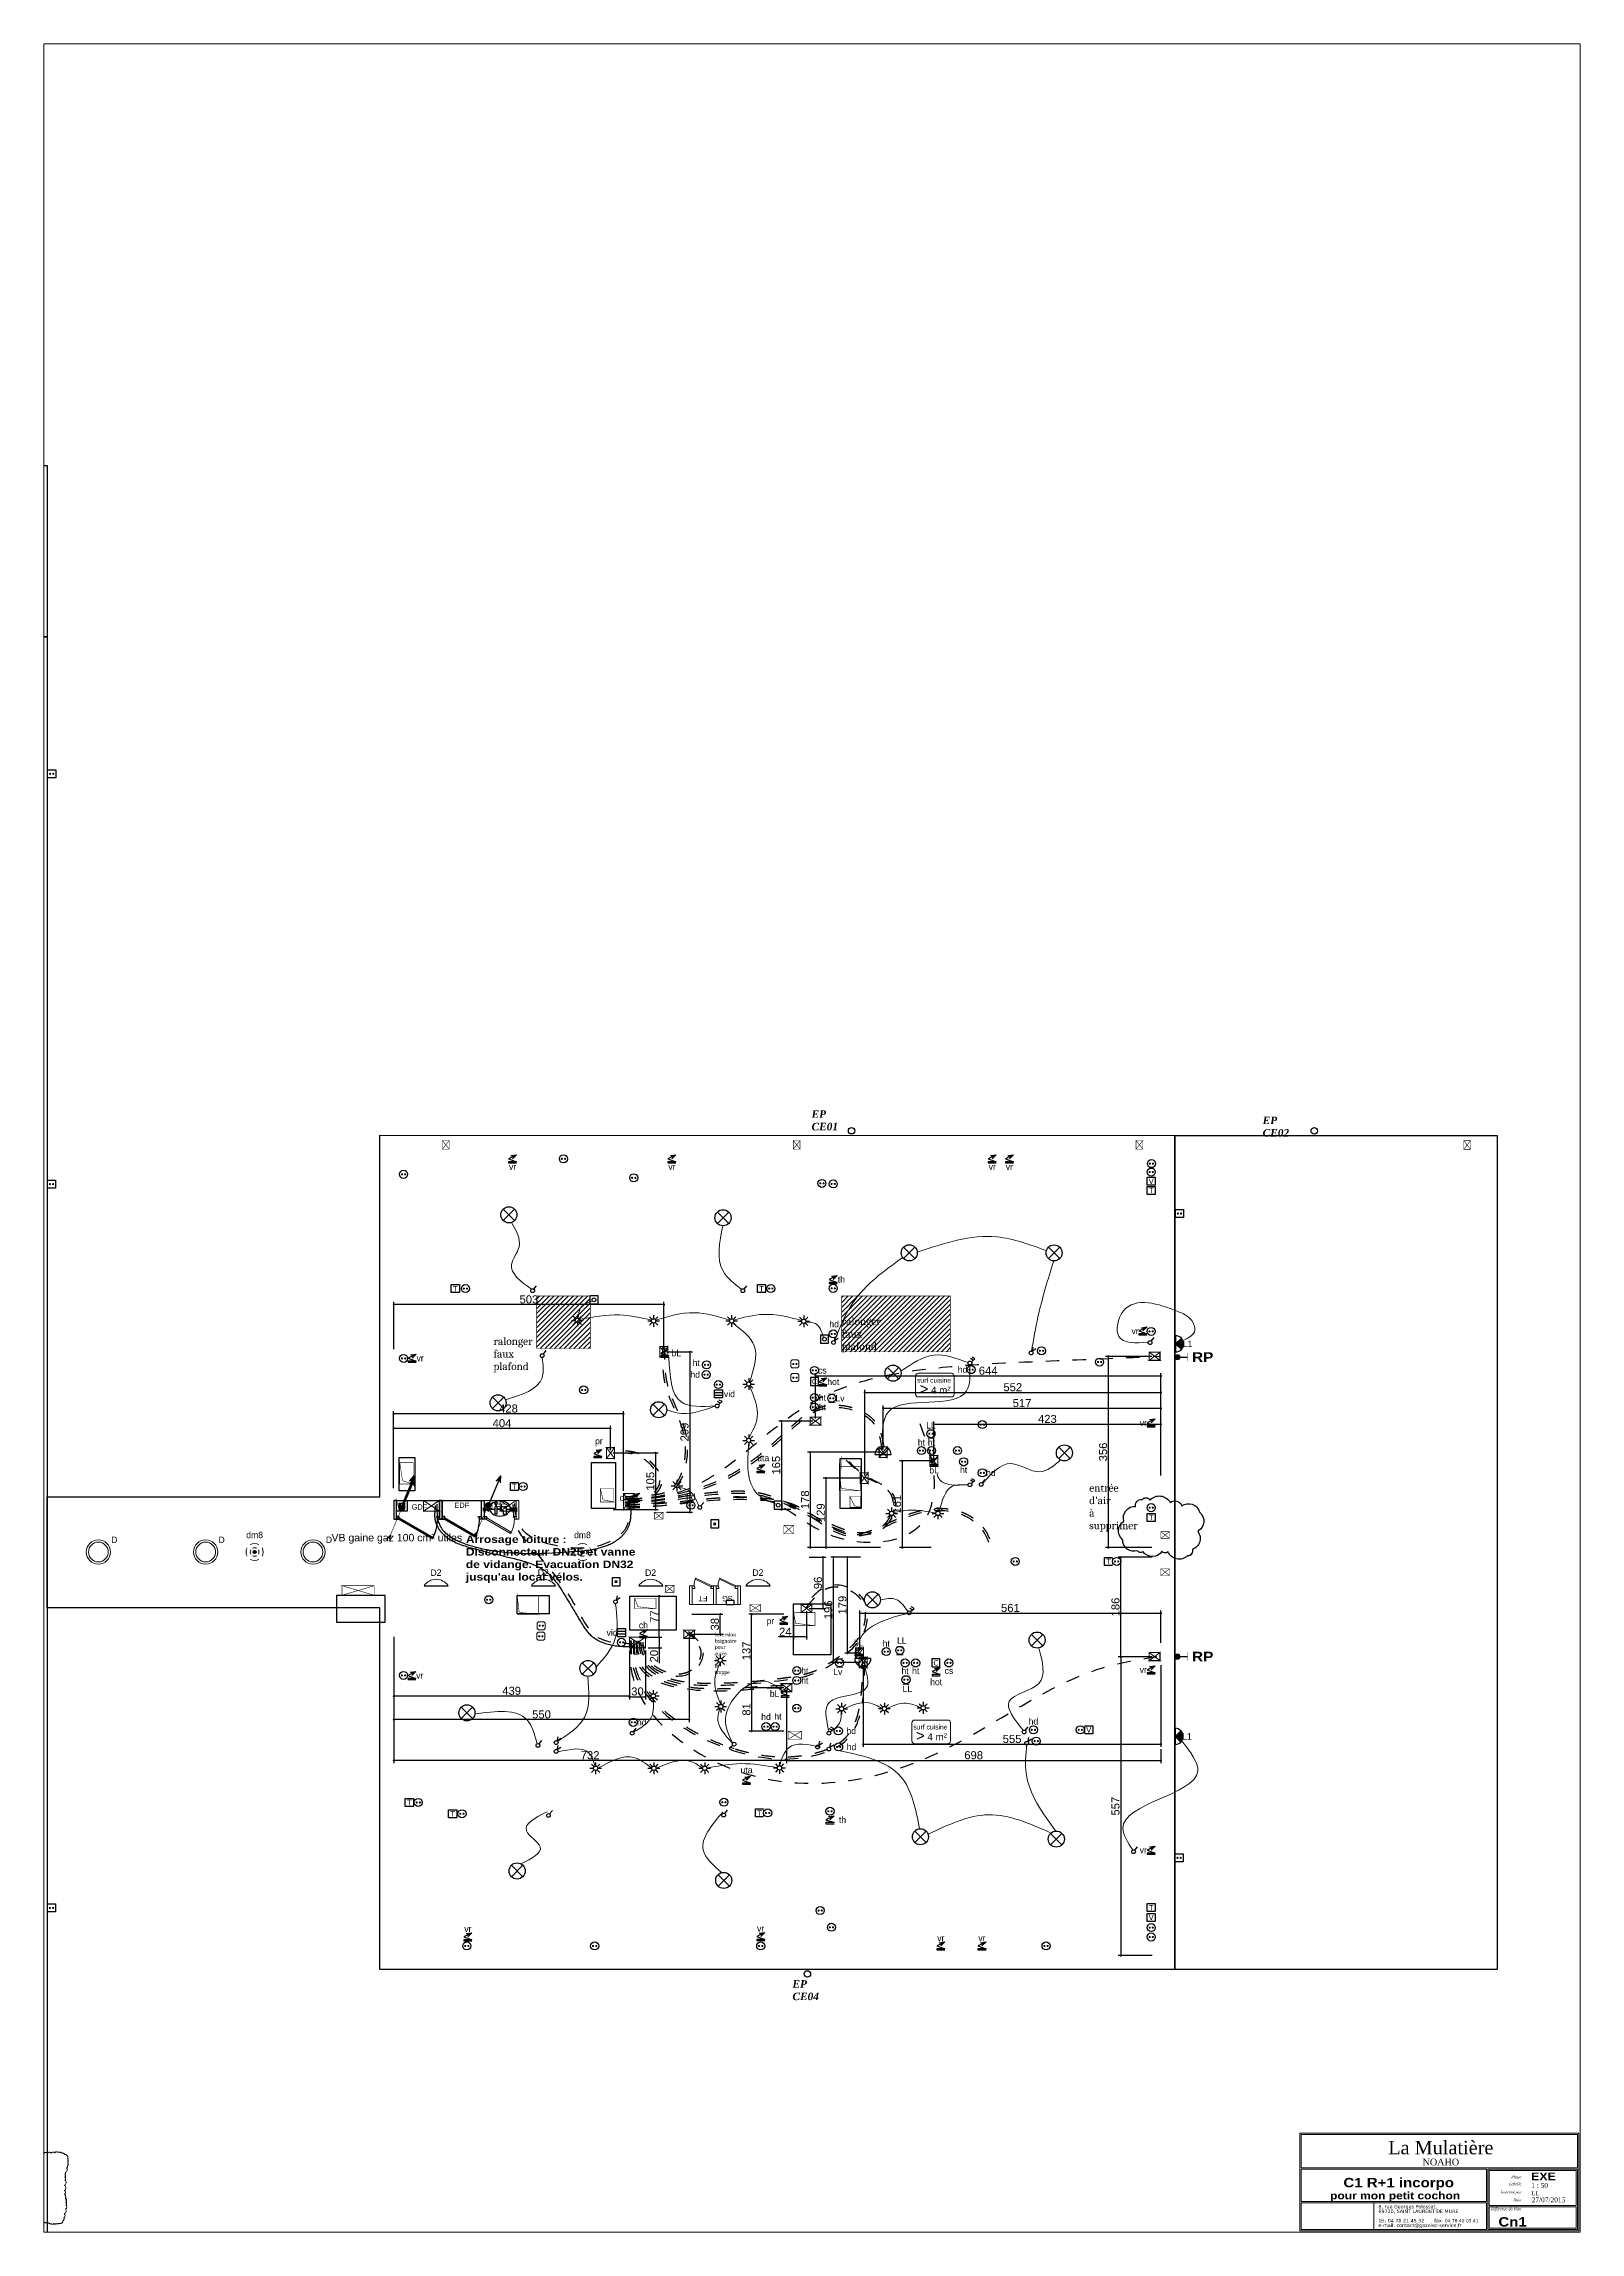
# Paper-space layout 'Présentation2' of a CAD drawing. Header units: millimetres. Extents: x 11 to 584, y 7 to 823.
# The model-space entities are those that its viewports show. They can reach past a viewport. Long polylines and large blocks are cut down to what shows.
import ezdxf
from ezdxf.enums import TextEntityAlignment as Align

# ---------------------------------------------------------------- set-up
doc = ezdxf.new("R2010")
doc.units = ezdxf.units.MM
doc.set_wipeout_variables(frame=1)
doc.linetypes.add('prlm_ef', pattern=[0.165, 0.1, -0.065])
doc.linetypes.add('prlm_gaz', pattern=[36, 24, -3, 0, -3, 0, -3, 0, -3])
for name, color, linetype, lineweight in [('_GAZELEC-BOITE INCORPO', 36, 'Continuous', 18), ('_GAZELEC-RESERVATION 2', 132, 'Continuous', 18), ('prlm-ZCARTOUCHE', 171, 'Continuous', 13)]:
    doc.layers.add(name, color=color, linetype=linetype, lineweight=lineweight)
for name, color, linetype in [('_GAZELEC-EAU CHAUDE', 1, 'Continuous'), ('gaz-modifications', 30, 'Continuous'), ('prlm-EAU-EF', 161, 'Continuous'), ('prlm-EAU-EPEXT', 145, 'Continuous'), ('prlm-ELEC-BT', 63, 'Continuous'), ('prlm-ELEC-CFA', 181, 'Continuous'), ('prlm-ELEC-CFO', 201, 'Continuous'), ('prlm-GAZ', 20, 'Continuous'), ('prlm-GT', 242, 'Continuous'), ('prlm-MOD-PB', 123, 'Continuous'), ('prlm-TELECOM', 30, 'Continuous')]:
    doc.layers.add(name, color=color, linetype=linetype)
doc.layers.add('prlm-ZEROPLOT', color=254, linetype='Continuous', plot=False)
doc.styles.add('Arial', font='arial.ttf')
doc.styles.add('Geneva', font='arial.ttf')
doc.styles.add('prlm-ariblk', font='ariblk.ttf', dxfattribs={"height": 2.7})
doc.styles.add('prlm-eau-ef', font='ariblk.ttf', dxfattribs={"height": 18})
doc.styles.add('prlm-eau-ep', font='timesbi.ttf', dxfattribs={"height": 18})
doc.styles.add('prlm-elec-cfa', font='comic.ttf', dxfattribs={"height": 12})
doc.styles.add('prlm-elec-cfo', font='comic.ttf', dxfattribs={"height": 12})
doc.styles.add('prlm-georgia', font='georgia.ttf', dxfattribs={"height": 1.8})
doc.styles.add('prlm-mod', font='cambriaz.ttf', dxfattribs={"height": 18})
doc.styles.add('prlm-sejc', font='arial.ttf', dxfattribs={"height": 20})
doc.styles.add('prlm-verdana', font='verdana.ttf', dxfattribs={"height": 0.9})
doc.styles.get("Standard").update_dxf_attribs({"font": 'arial.ttf'})
doc.dimstyles.new('200', dxfattribs={"dimtxt": 150, "dimasz": 25, "dimexe": 50, "dimexo": 50, "dimgap": 20, "dimtad": 1, "dimdec": 0, "dimlfac": 0.1, "dimdsep": 46, "dimtxsty": 'Arial', "dimblk1": 'DOTBLANK', "dimblk2": 'DOTBLANK', "dimsah": 1, "dimcen": 25, "dimclrd": 5, "dimclre": 5, "dimadec": 0, "dimazin": 0, "dimtfac": 1, "dimtdec": 0, "dimtmove": 0, "dimatfit": 3, "dimldrblk": 'DOTBLANK', "dimfxl": 50, "dimtolj": 1, "dimtzin": 0, "dimarcsym": 0})
picture_1 = doc.add_image_def('image1.jpg', size_in_pixel=(285, 105))

psp = doc.layouts.new('Présentation2')

msp = doc.modelspace()

# ---------------------------------------------------------------- texts
at = {"layer": 'gaz-modifications', "color": 244, "true_color": 0x991b1e, "insert": (484937.307, -337386.422), "char_height": 140, "width": 13.26298, "attachment_point": 1, "style": 'prlm-mod'}
msp.add_mtext('ralonger faux plafond', dxfattribs=at)
at = {"layer": 'prlm-EAU-EPEXT', "char_height": 140, "attachment_point": 1, "style": 'prlm-eau-ep'}
for s, insert in [('EP CE01', (490865.981, -333151.924)), ('EP CE02', (499272.299, -333269.748)), ('EP CE04', (490510.005, -349363.876))]:
    msp.add_mtext_dynamic_manual_height_columns(s, width=91.58378, gutter_width=75, heights=[0], dxfattribs=dict(at, insert=insert))
at = {"layer": 'prlm-ELEC-CFO', "lineweight": 20, "char_height": 120, "attachment_point": 2, "line_spacing_factor": 0.8, "style": 'prlm-elec-cfo', "bg_fill": 3, "box_fill_scale": 0.95, "bg_fill_color": 256, "bg_fill_transparency": 0}
for insert in [(483865.858, -341708.836), (485865.858, -341708.836), (487865.858, -341708.836), (489865.858, -341708.836)]:
    msp.add_mtext('D2', dxfattribs=dict(at, insert=insert))

# ---------------------------------------------------------------- blocks, each defined once
blk = doc.blocks.new('$CTaff')
at = {"layer": 'prlm-ZCARTOUCHE', "color": 0, "linetype": 'ByBlock', "lineweight": -2, "style": 'prlm-georgia', "flags": 8}
blk.add_attdef('CTAFF', text='', height=5, dxfattribs=at).set_placement((-52.46, 32.05), align=Align.MIDDLE_CENTER)
blk = doc.blocks.new('$CTcli')
at = {"layer": 'prlm-ZCARTOUCHE', "color": 0, "linetype": 'ByBlock', "lineweight": -2, "style": 'prlm-georgia', "flags": 8}
blk.add_attdef('CTCLI', text='', height=2.5, dxfattribs=at).set_placement((-52.46, 26.66), align=Align.MIDDLE_CENTER)
blk = doc.blocks.new('$ctpha')
at = {"layer": 'prlm-ZCARTOUCHE', "color": 0, "style": 'prlm-ariblk', "flags": 8}
blk.add_attdef('CTPHA', text='', height=2.9, dxfattribs=at).set_placement((0, 0), align=Align.MIDDLE_CENTER)
blk = doc.blocks.new('$CTsca')
at = {"layer": 'prlm-ZCARTOUCHE', "color": 0, "style": 'prlm-georgia', "flags": 8}
blk.add_attdef('CTSCA', (-18.77, 17.04), '', height=1.8, dxfattribs=at)
blk = doc.blocks.new('$CTtit')
at = {"layer": 'prlm-ZCARTOUCHE', "color": 0, "linetype": 'ByBlock', "lineweight": -2, "style": 'prlm-ariblk', "flags": 8}
blk.add_attdef('CTTIT', text='', height=3.5, dxfattribs=at).set_placement((-68.17, 19), align=Align.MIDDLE_CENTER)
blk = doc.blocks.new('$ctlot')
at = {"layer": 'prlm-ZCARTOUCHE', "color": 0, "style": 'prlm-ariblk', "flags": 8}
blk.add_attdef('CTLOT', text='', height=2.8, dxfattribs=at).set_placement((0, 0), align=Align.MIDDLE_CENTER)
blk = doc.blocks.new('xi.lumD2')
at = {"layer": 'prlm-ELEC-CFO', "color": 0}
blk.add_line((0, 22.5), (0, -22.5), dxfattribs=at)
at = {"layer": 'prlm-ELEC-CFO', "color": 0, "linetype": 'ByBlock', "lineweight": 13}
blk.add_arc((-15.1, 0), 27.1, 303.8441, 56.1559, dxfattribs=at)
blk = doc.blocks.new('xi.epext')
at = {"layer": 'prlm-EAU-EPEXT', "color": 0, "linetype": 'ByBlock', "lineweight": -2}
blk.add_circle((0, 0), 5, dxfattribs=at)
blk = doc.blocks.new('xi.ef60')
at = {"linetype": 'Continuous', "lineweight": 18}
for p, q in [((0, 0), (60, 0)), ((5, -30), (0, -30)), ((0, -30), (0, -35)), ((0, -35), (3.5, -35)), ((3.5, -35), (3.5, -32)), ((3.5, -32), (5, -32)), ((3.5, -35), (5, -32.4)), ((49.4, -61.5), (3.5, -35)), ((5, -32), (5, -30)), ((5, -32.4), (50.9, -58.9)), ((55, -32), (55, -30)), ((55, -30), (60, -30)), ((56.5, -32), (55, -32)), ((56.5, -35), (56.5, -32)), ((60, -35), (56.5, -35)), ((60, -30), (60, -35)), ((50.9, -58.9), (49.4, -61.5))]:
    blk.add_line(p, q, dxfattribs=at)
at = {"linetype": 'Continuous', "lineweight": 18, "flags": 128}
for points in [[(0, -35), (0, 0), (-5, 0), (-5, -35)], [(65, -35), (60, -35), (60, 0), (65, 0)]]:
    blk.add_lwpolyline(points, close=True, dxfattribs=at)
at = {"linetype": 'Continuous', "lineweight": 18}
blk.add_arc((3.5, -35), 53, 330, 0, dxfattribs=at)
at = {"insert": (30.4, -11.1), "char_height": 9.97, "width": 55.653, "attachment_point": 5, "line_spacing_factor": 0.72537, "style": 'Geneva'}
blk.add_mtext('EF', dxfattribs=at)
blk = doc.blocks.new('xi.gdf70')
at = {"linetype": 'Continuous'}
for p, q in [((0, 0), (80, 0)), ((0, -30), (0, -35)), ((5, -30), (0, -30)), ((0, -35), (3.5, -35)), ((3.5, -32), (5, -32)), ((3.5, -35), (3.5, -32)), ((5, -32), (5, -30)), ((75, -30), (80, -30)), ((75, -32), (75, -30)), ((76.5, -32), (75, -32)), ((76.5, -35), (76.5, -32)), ((80, -35), (76.5, -35)), ((80, -30), (80, -35))]:
    blk.add_line(p, q, dxfattribs=at)
at = {"linetype": 'Continuous', "flags": 128}
for points in [[(0, -35), (0, 0), (-5, 0), (-5, -35)], [(0, 0), (20, 0), (20, -20), (0, -20)], [(5, -32.4), (68.2, -68.9), (66.7, -71.5), (3.5, -35)], [(85, -35), (80, -35), (80, 0), (85, 0)]]:
    blk.add_lwpolyline(points, close=True, dxfattribs=at)
at = {"linetype": 'Continuous'}
blk.add_arc((3.5, -35), 73, 330, 0, dxfattribs=at)
at = {"insert": (42.8, -12.2), "char_height": 9.97, "width": 55.653, "attachment_point": 5, "line_spacing_factor": 0.72537, "style": 'Geneva'}
blk.add_mtext('GDF', dxfattribs=at)
blk = doc.blocks.new('xi.edf73')
at = {"linetype": 'Continuous'}
for p, q in [((0, 0), (73, 0)), ((5, -30), (0, -30)), ((0, -30), (0, -35)), ((0, -35), (3.5, -35)), ((3.5, -35), (3.5, -32)), ((3.5, -32), (5, -32)), ((3.5, -35), (5, -32.4)), ((61.5, -68.5), (3.5, -35)), ((5, -32), (5, -30)), ((5, -32.4), (63, -65.9)), ((68, -32), (68, -30)), ((68, -30), (73, -30)), ((69.5, -32), (68, -32)), ((69.5, -35), (69.5, -32)), ((73, -35), (69.5, -35)), ((73, -30), (73, -35)), ((63, -65.9), (61.5, -68.5))]:
    blk.add_line(p, q, dxfattribs=at)
at = {"linetype": 'Continuous', "flags": 128}
for points in [[(0, -35), (0, 0), (-5, 0), (-5, -35)], [(78, -35), (73, -35), (73, 0), (78, 0)]]:
    blk.add_lwpolyline(points, close=True, dxfattribs=at)
at = {"linetype": 'Continuous'}
blk.add_arc((-6.5, -35), 76, 336.0423, 0, dxfattribs=at)
at = {"insert": (36.5, -9), "char_height": 9.97, "width": 55.653, "attachment_point": 5, "line_spacing_factor": 0.72537, "style": 'Geneva'}
blk.add_mtext('EDF', dxfattribs=at)
blk = doc.blocks.new('xi.sg')
at = {"linetype": 'Continuous', "lineweight": 18}
for p, q in [((0, 0), (40, 0)), ((5, -30), (0, -30)), ((0, -30), (0, -35)), ((0, -35), (3.5, -35)), ((3.5, -35), (3.5, -33)), ((3.5, -33), (5, -33)), ((3.5, -35), (4.3, -33.2)), ((33.4, -48.9), (3.5, -35)), ((4.3, -33.2), (34.3, -47.1)), ((5, -33), (5, -30)), ((35, -33), (35, -30)), ((35, -30), (40, -30)), ((36.5, -33), (35, -33)), ((36.5, -35), (36.5, -33)), ((40, -35), (36.5, -35)), ((40, -35), (40, -30)), ((34.3, -47.1), (33.4, -48.9))]:
    blk.add_line(p, q, dxfattribs=at)
at = {"linetype": 'Continuous', "lineweight": 18, "flags": 128}
for points in [[(0, -35), (0, 0), (-5, 0), (-5, -35)], [(45, -35), (40, -35), (40, 0), (45, 0)]]:
    blk.add_lwpolyline(points, close=True, dxfattribs=at)
at = {"linetype": 'Continuous', "lineweight": 18}
blk.add_arc((3.5, -35), 33, 335, 0, dxfattribs=at)
at = {"insert": (19.4, -11.1), "char_height": 9.97, "width": 55.653, "attachment_point": 5, "line_spacing_factor": 0.72537, "style": 'Geneva'}
blk.add_mtext('SG', dxfattribs=at)
blk = doc.blocks.new('xi.ft')
at = {"linetype": 'Continuous', "lineweight": 18}
for p, q in [((0, 0), (40, 0)), ((5, -30), (0, -30)), ((0, -30), (0, -35)), ((0, -35), (3.5, -35)), ((3.5, -35), (3.5, -33)), ((3.5, -33), (5, -33)), ((3.5, -35), (4.3, -33.2)), ((33.4, -48.9), (3.5, -35)), ((4.3, -33.2), (34.3, -47.1)), ((5, -33), (5, -30)), ((35, -33), (35, -30)), ((35, -30), (40, -30)), ((36.5, -33), (35, -33)), ((36.5, -35), (36.5, -33)), ((40, -35), (36.5, -35)), ((40, -35), (40, -30)), ((34.3, -47.1), (33.4, -48.9))]:
    blk.add_line(p, q, dxfattribs=at)
at = {"linetype": 'Continuous', "lineweight": 18, "flags": 128}
for points in [[(0, -35), (0, 0), (-5, 0), (-5, -35)], [(45, -35), (40, -35), (40, 0), (45, 0)]]:
    blk.add_lwpolyline(points, close=True, dxfattribs=at)
at = {"linetype": 'Continuous', "lineweight": 18}
blk.add_arc((3.5, -35), 33, 335, 0, dxfattribs=at)
at = {"insert": (20, -11.1), "char_height": 9.97, "width": 55.653, "attachment_point": 5, "line_spacing_factor": 0.72537, "style": 'Geneva'}
blk.add_mtext('FT', dxfattribs=at)
blk = doc.blocks.new('xi.resagaz10')
at = {"layer": 'prlm-MOD-PB'}
blk.add_hatch(color=0, dxfattribs=at).paths.add_polyline_path([(1.8, -1.7), (3.8, -5.6), (7.7, -7.7), (1.8, -7.7)], flags=16)
at = {"layer": 'prlm-MOD-PB', "color": 0}
for p, q in [((1.8, -1.7), (1.8, -7.7)), ((3.8, -5.6), (1.8, -1.7)), ((1.8, -7.7), (7.7, -7.7)), ((7.7, -7.7), (3.8, -5.6))]:
    blk.add_line(p, q, dxfattribs=at)
blk.add_lwpolyline([(0, 0), (10, 0), (10, -10), (0, -10)], close=True, dxfattribs=at)
blk = doc.blocks.new('xi.TXT-VBgaz')
at = {"layer": 'prlm-MOD-PB', "insert": (0, 0), "char_height": 14, "width": 256.442, "attachment_point": 1}
blk.add_mtext('VB gaine gaz 100 cm² utiles', dxfattribs=at)
blk = doc.blocks.new('xi.rp')
at = {"layer": 'prlm-EAU-EF', "lineweight": 5}
h = blk.add_hatch(color=0, dxfattribs=at)
edge = h.paths.add_edge_path()
edge.add_arc((0, 5), 5, 0, 360)
at = {"layer": 'prlm-EAU-EF', "color": 0, "const_width": 1, "flags": 128}
blk.add_lwpolyline([(-7.8, 23.5), (7.8, 23.5)], dxfattribs=at)
at = {"layer": 'prlm-EAU-EF', "color": 0, "flags": 128}
blk.add_lwpolyline([(0, 5), (0, 23.5)], dxfattribs=at)
at = {"layer": 'prlm-EAU-EF', "color": 0, "lineweight": 5}
blk.add_circle((0, 5), 5, dxfattribs=at)
blk = doc.blocks.new('xi.disc')
at = {"layer": 'prlm-EAU-EF', "color": 0, "linetype": 'ByBlock', "lineweight": 40}
for p, q in [((-10, -3), (-10, 3)), ((-10, 3), (-5.2, 0.1)), ((-5.2, 0.1), (-4.8, 0.1)), ((-4.8, 0.1), (0, 3)), ((0, 3), (0, -3)), ((40.7, -3), (40.7, 3)), ((40.7, 3), (45.5, 0.1)), ((45.5, 0.1), (45.9, 0.1)), ((45.9, 0.1), (50.7, 3)), ((50.7, 3), (50.7, -3)), ((-5.2, -0.1), (-10, -3)), ((-4.8, -0.1), (-5.2, -0.1)), ((0, -3), (-4.8, -0.1)), ((45.5, -0.1), (40.7, -3)), ((45.9, -0.1), (45.5, -0.1)), ((50.7, -3), (45.9, -0.1))]:
    blk.add_line(p, q, dxfattribs=at)
at = {"layer": 'prlm-EAU-EF', "color": 0, "linetype": 'ByBlock', "lineweight": -2}
for p, q in [((11.1, 0), (0, 0)), ((11.1, 5.6), (14.6, 5.6)), ((11.1, -8.7), (11.1, 5.6)), ((12.8, 5.6), (12.8, 9.4)), ((14.6, 5.6), (14.6, -8.7)), ((22.7, 0), (14.6, 0)), ((22.7, 5.6), (22.7, -2)), ((22.7, 5.6), (25.9, 5.6)), ((25.9, 4.5), (25.9, 5.6)), ((28.7, 4.5), (25.9, 4.5)), ((28.7, 5.6), (28.7, 4.5)), ((28.7, 5.6), (32.1, 5.6)), ((32.1, -8.7), (32.1, 5.6)), ((40.7, 0), (32.1, 0)), ((14.6, -8.7), (11.1, -8.7)), ((22.7, -2), (26, -2)), ((26, -2), (26, -8.7)), ((26, -8.7), (32.1, -8.7))]:
    blk.add_line(p, q, dxfattribs=at)
at = {"layer": 'prlm-EAU-EF', "color": 0, "linetype": 'ByBlock', "lineweight": -2, "extrusion": (0, 0, -1)}
for centre, major_axis, ratio, start_param, end_param in [((20.2, 2.1), (19.4, 0), 0.72911, 4.712389, 10.995574), ((12.8, 12), (-1.85, 1.85), 1, 5.497787, 11.780972), ((14.6, 12), (-2.25, 2.25), 1, 4.526262, 6.469312)]:
    blk.add_ellipse(centre, major_axis=major_axis, ratio=ratio, start_param=start_param, end_param=end_param, dxfattribs=at)
blk = doc.blocks.new('xi.uta')
at = {"layer": 'prlm-ELEC-CFO', "lineweight": 5}
blk.add_hatch(color=0, dxfattribs=at).paths.add_polyline_path([(-3, 6), (-0.1, 3.7), (0, 0), (7.5, 7.5)])
at = {"layer": 'prlm-ELEC-CFO', "color": 0}
blk.add_lwpolyline([(1, 4.2), (-7.5, 0), (7.5, -5.5), (-7.5, -5.5), (-7.5, -7.5), (7.5, -7.5)], dxfattribs=at)
at = {"layer": 'prlm-ELEC-CFO', "color": 0, "lineweight": 5, "flags": 128}
blk.add_lwpolyline([(-3, 6), (-0.1, 3.7), (0, 0), (7.5, 7.5)], close=True, dxfattribs=at)
blk = doc.blocks.new('xi.TH')
at = {"color": 0, "lineweight": 5}
blk.add_wipeout([(-7.5, -7.5), (7.5, -7.5), (7.5, 7.5), (-7.5, 7.5)], dxfattribs=at).dxf.layer = 'prlm-ELEC-CFA'
at = {"layer": 'prlm-ELEC-CFA', "lineweight": 5}
blk.add_hatch(color=0, dxfattribs=at).paths.add_polyline_path([(-3, 6), (-0.1, 3.7), (0, 0), (7.5, 7.5)])
at = {"layer": 'prlm-ELEC-CFA', "color": 0}
for points in [[(1, 4.2), (-7.5, 0), (7.5, -5.5), (-7.5, -5.5), (-7.5, -7.5), (7.5, -7.5)], [(-3, 6), (7.5, 7.5), (0, 0)]]:
    blk.add_lwpolyline(points, dxfattribs=at)
blk = doc.blocks.new('xi.PC-EXT')
at = {"layer": 'prlm-ELEC-CFO', "color": 0, "linetype": 'ByBlock', "lineweight": -2, "flags": 128}
blk.add_lwpolyline([(-7.5, 7.5), (7.5, 7.5), (7.5, -7.5), (-7.5, -7.5)], close=True, dxfattribs=at)
at = {"layer": 'prlm-ELEC-CFO', "color": 0, "linetype": 'ByBlock', "lineweight": 5, "const_width": 2}
for points in [[(-4, 0, 1), (-2, 0, 1)], [(2, 0, 1), (4, 0, 1)]]:
    blk.add_lwpolyline(points, format="xyb", close=True, dxfattribs=at)
blk = doc.blocks.new('xi.LLrob')
at = {"layer": 'prlm-EAU-EF', "color": 0}
blk.add_lwpolyline([(-6, 7.5), (6, 7.5), (-6, -7.5), (6, -7.5)], close=True, dxfattribs=at)
blk = doc.blocks.new('xi.LL')
at = {"color": 0, "lineweight": 5}
blk.add_wipeout([(-7.5, -7.5), (7.5, -7.5), (7.5, 7.5), (-7.5, 7.5)], dxfattribs=at).dxf.layer = 'prlm-ELEC-CFO'
at = {"layer": 'prlm-ELEC-CFO', "color": 0, "linetype": 'ByBlock', "lineweight": 5, "const_width": 2}
for points in [[(-4, 0, 1), (-2, 0, 1)], [(2, 0, 1), (4, 0, 1)]]:
    blk.add_lwpolyline(points, format="xyb", close=True, dxfattribs=at)
at = {"layer": 'prlm-ELEC-CFO', "color": 0, "linetype": 'ByBlock', "lineweight": -2}
blk.add_circle((0, 0), 7.5, dxfattribs=at)
blk = doc.blocks.new('xi.PCHD')
at = {"color": 0, "lineweight": 5}
blk.add_wipeout([(-7.5, -7.5), (7.5, -7.5), (7.5, 7.5), (-7.5, 7.5)], dxfattribs=at).dxf.layer = 'prlm-ELEC-CFO'
at = {"layer": 'prlm-ELEC-CFO', "color": 0, "linetype": 'ByBlock', "lineweight": 5, "const_width": 2}
for points in [[(-4, 0, 1), (-2, 0, 1)], [(2, 0, 1), (4, 0, 1)]]:
    blk.add_lwpolyline(points, format="xyb", close=True, dxfattribs=at)
at = {"layer": 'prlm-ELEC-CFO', "color": 0, "linetype": 'ByBlock', "lineweight": -2}
blk.add_circle((0, 0), 7.5, dxfattribs=at)
blk = doc.blocks.new('xi.SA')
at = {"layer": 'prlm-ELEC-CFO', "color": 0}
blk.add_lwpolyline([(0.2, -1.3), (5.5, 5.3)], dxfattribs=at)
blk.add_circle((-2, -4), 3.5, dxfattribs=at)
blk = doc.blocks.new('xi.LUM1')
at = {"layer": 'prlm-ELEC-CFO', "linetype": 'ByBlock', "lineweight": 5}
blk.add_hatch(color=0, dxfattribs=at).paths.add_polyline_path([(10.6, 10.6, 0.414214), (-10.6, 10.6), (0, 0)])
at = {"layer": 'prlm-ELEC-CFO', "color": 0, "linetype": 'ByBlock', "lineweight": -2, "flags": 128}
blk.add_lwpolyline([(15, 0, 1), (-15, 0)], format="xyb", close=True, dxfattribs=at)
at = {"layer": 'prlm-ELEC-CFO', "color": 0}
blk.add_lwpolyline([(-10.6, 10.6), (0, 0), (10.6, 10.6)], dxfattribs=at)
blk = doc.blocks.new('xi.CH')
at = {"layer": 'prlm-ELEC-CFO', "lineweight": 5}
blk.add_hatch(color=0, dxfattribs=at).paths.add_polyline_path([(-3, 6), (-0.1, 3.7), (0, 0), (7.5, 7.5)])
at = {"layer": 'prlm-ELEC-CFO', "color": 0}
for points in [[(1, 4.2), (-7.5, 0), (7.5, -5.5), (-7.5, -5.5), (-7.5, -7.5), (7.5, -7.5)], [(-3, 6), (7.5, 7.5), (0, 0)]]:
    blk.add_lwpolyline(points, dxfattribs=at)
blk = doc.blocks.new('xi.VR')
at = {"layer": 'prlm-ELEC-CFO', "lineweight": 5}
blk.add_hatch(color=0, dxfattribs=at).paths.add_polyline_path([(-3, 6), (-0.1, 3.7), (0, 0), (7.5, 7.5)])
at = {"layer": 'prlm-ELEC-CFO', "color": 0}
for points in [[(1, 4.2), (-7.5, 0), (7.5, -5.5), (-7.5, -5.5), (-7.5, -7.5), (7.5, -7.5)], [(-3, 6), (7.5, 7.5), (0, 0)]]:
    blk.add_lwpolyline(points, dxfattribs=at)
blk = doc.blocks.new('xi.HOT')
at = {"layer": 'prlm-ELEC-CFO', "lineweight": 5}
blk.add_hatch(color=0, dxfattribs=at).paths.add_polyline_path([(-3, 6), (-0.1, 3.7), (0, 0), (7.5, 7.5)])
at = {"layer": 'prlm-ELEC-CFO', "color": 0}
for points in [[(1, 4.2), (-7.5, 0), (7.5, -5.5), (-7.5, -5.5), (-7.5, -7.5), (7.5, -7.5)], [(-3, 6), (7.5, 7.5), (0, 0)]]:
    blk.add_lwpolyline(points, dxfattribs=at)
blk = doc.blocks.new('xi.PCS')
at = {"color": 0, "lineweight": 5}
blk.add_wipeout([(-7.5, -7.5), (7.5, -7.5), (7.5, 7.5), (-7.5, 7.5)], dxfattribs=at).dxf.layer = 'prlm-ELEC-CFO'
at = {"layer": 'prlm-ELEC-CFO', "color": 0, "linetype": 'ByBlock', "lineweight": 5, "const_width": 2}
for points in [[(-4, 0, 1), (-2, 0, 1)], [(2, 0, 1), (4, 0, 1)]]:
    blk.add_lwpolyline(points, format="xyb", close=True, dxfattribs=at)
at = {"layer": 'prlm-ELEC-CFO', "color": 0, "linetype": 'ByBlock', "lineweight": -2}
blk.add_circle((0, 0), 7.5, dxfattribs=at)
blk = doc.blocks.new('xi.SF32')
at = {"layer": 'prlm-ELEC-CFO', "color": 0, "flags": 128}
blk.add_lwpolyline([(-7.5, -7.5), (7.5, -7.5), (7.5, 7.5), (-7.5, 7.5)], close=True, dxfattribs=at)
at = {"layer": 'prlm-ELEC-CFO', "color": 0, "linetype": 'ByBlock', "insert": (0, 0), "char_height": 10, "width": 11.36, "attachment_point": 5}
blk.add_mtext('{\\fVerdana|b0|i0|c0|p34;C}', dxfattribs=at)
blk = doc.blocks.new('xi.LVrob')
at = {"layer": 'prlm-EAU-EF', "color": 0}
blk.add_lwpolyline([(-6, 7.5), (6, 7.5), (-6, -7.5), (6, -7.5)], close=True, dxfattribs=at)
blk = doc.blocks.new('xi.LV')
at = {"color": 0, "lineweight": 5}
blk.add_wipeout([(-7.5, -7.5), (7.5, -7.5), (7.5, 7.5), (-7.5, 7.5)], dxfattribs=at).dxf.layer = 'prlm-ELEC-CFO'
at = {"layer": 'prlm-ELEC-CFO', "color": 0, "linetype": 'ByBlock', "lineweight": 5, "const_width": 2}
for points in [[(-4, 0, 1), (-2, 0, 1)], [(2, 0, 1), (4, 0, 1)]]:
    blk.add_lwpolyline(points, format="xyb", close=True, dxfattribs=at)
at = {"layer": 'prlm-ELEC-CFO', "color": 0, "linetype": 'ByBlock', "lineweight": -2}
blk.add_circle((0, 0), 7.5, dxfattribs=at)
blk = doc.blocks.new('xi.TEL')
at = {"layer": 'prlm-ELEC-CFA', "color": 0, "linetype": 'ByBlock', "lineweight": -2, "flags": 128}
blk.add_lwpolyline([(-7.5, 7.5), (7.5, 7.5), (7.5, -7.5), (-7.5, -7.5)], close=True, dxfattribs=at)
at = {"layer": 'prlm-ELEC-CFA', "color": 0, "linetype": 'ByBlock', "insert": (0, 0), "char_height": 10, "width": 11.36, "attachment_point": 5}
blk.add_mtext('{\\fVerdana|b0|i0|c0|p34;T}', dxfattribs=at)
blk = doc.blocks.new('xi.TV')
at = {"layer": 'prlm-ELEC-CFA', "color": 0, "linetype": 'ByBlock', "lineweight": -2, "flags": 128}
blk.add_lwpolyline([(-7.5, 7.5), (7.5, 7.5), (7.5, -7.5), (-7.5, -7.5)], close=True, dxfattribs=at)
at = {"layer": 'prlm-ELEC-CFA', "color": 0, "linetype": 'ByBlock', "insert": (0, 0), "char_height": 10, "width": 11.36, "attachment_point": 5}
blk.add_mtext('{\\fVerdana|b0|i0|c0|p34;V}', dxfattribs=at)
blk = doc.blocks.new('xi.PC')
at = {"color": 0, "lineweight": 5}
blk.add_wipeout([(-7.5, -7.5), (7.5, -7.5), (7.5, 7.5), (-7.5, 7.5)], dxfattribs=at).dxf.layer = 'prlm-ELEC-CFO'
at = {"layer": 'prlm-ELEC-CFO', "color": 0, "linetype": 'ByBlock', "lineweight": 5, "const_width": 2}
for points in [[(-4, 0, 1), (-2, 0, 1)], [(2, 0, 1), (4, 0, 1)]]:
    blk.add_lwpolyline(points, format="xyb", close=True, dxfattribs=at)
at = {"layer": 'prlm-ELEC-CFO', "color": 0, "linetype": 'ByBlock', "lineweight": -2}
blk.add_circle((0, 0), 7.5, dxfattribs=at)
blk = doc.blocks.new('xi.PCHT')
at = {"color": 0, "lineweight": 5}
blk.add_wipeout([(-7.5, -7.5), (7.5, -7.5), (7.5, 7.5), (-7.5, 7.5)], dxfattribs=at).dxf.layer = 'prlm-ELEC-CFO'
at = {"layer": 'prlm-ELEC-CFO', "color": 0, "linetype": 'ByBlock', "lineweight": 5, "const_width": 2}
for points in [[(-4, 0, 1), (-2, 0, 1)], [(2, 0, 1), (4, 0, 1)]]:
    blk.add_lwpolyline(points, format="xyb", close=True, dxfattribs=at)
at = {"layer": 'prlm-ELEC-CFO', "color": 0, "linetype": 'ByBlock', "lineweight": -2}
blk.add_circle((0, 0), 7.5, dxfattribs=at)
blk = doc.blocks.new('xi.DA')
at = {"layer": 'prlm-ELEC-CFO', "color": 0}
for points in [[(4, 1.4), (-1.2, 4.3)], [(0.6, -1.7), (7, 4.1), (1.8, 7)]]:
    blk.add_lwpolyline(points, dxfattribs=at)
blk.add_circle((-2, -4), 3.5, dxfattribs=at)
blk = doc.blocks.new('xi.VV')
at = {"layer": 'prlm-ELEC-CFO', "color": 0}
blk.add_lwpolyline([(6.9, 3.4), (0, -1.1), (1.9, 6.9)], dxfattribs=at)
blk.add_circle((-2, -4), 3.5, dxfattribs=at)
blk = doc.blocks.new('xi.SPOT')
at = {"color": 0, "lineweight": 5}
blk.add_wipeout([(-4, 0), (-2.8, -2.8), (0, -4), (2.8, -2.8), (4, 0), (2.8, 2.8), (0, 4), (-2.8, 2.8)], dxfattribs=at).dxf.layer = 'prlm-ELEC-CFO'
at = {"layer": 'prlm-ELEC-CFO', "color": 0, "linetype": 'ByBlock', "lineweight": -2, "flags": 128}
for points in [[(-10.9, 0), (-4, 0)], [(-7.7, 7.7), (-2.8, 2.8)], [(0, 10.9), (0, 4)], [(7.7, 7.7), (2.8, 2.8)], [(4, 0), (10.9, 0)], [(-2.8, -2.8), (-7.7, -7.7)], [(0, -4), (0, -10.9)], [(2.8, -2.8), (7.7, -7.7)]]:
    blk.add_lwpolyline(points, dxfattribs=at)
at = {"layer": 'prlm-ELEC-CFO', "color": 0, "linetype": 'ByBlock', "lineweight": -2}
blk.add_circle((0, 0), 4, dxfattribs=at)
blk = doc.blocks.new('xi.PTCE')
at = {"layer": 'prlm-ELEC-CFO', "color": 0}
for points in [[(-10.6, 10.6), (10.6, -10.6)], [(10.6, 10.6), (-10.6, -10.6)]]:
    blk.add_lwpolyline(points, dxfattribs=at)
at = {"layer": 'prlm-ELEC-CFO', "color": 0, "linetype": 'ByBlock'}
blk.add_circle((0, 0), 15, dxfattribs=at)
blk = doc.blocks.new('xi.ECAP')
at = {"color": 0}
blk.add_wipeout([(-15, 0), (-10.1, 11.1), (0, 15), (10.1, 11.1), (15, 0)], dxfattribs=at).dxf.layer = 'prlm-ELEC-CFO'
at = {"layer": 'prlm-ELEC-CFO', "color": 0, "linetype": 'ByBlock', "lineweight": -2, "flags": 128}
blk.add_lwpolyline([(15, 0, 1), (-15, 0)], format="xyb", close=True, dxfattribs=at)
at = {"layer": 'prlm-ELEC-CFO', "color": 0}
blk.add_lwpolyline([(-10.1, 11.1), (0, 0), (10.1, 11.1)], dxfattribs=at)
blk = doc.blocks.new('xi.4m²')
at = {"color": 0}
blk.add_wipeout([(-34.5, 20.5), (34.5, 20.5), (34.5, -20.5), (-34.5, -20.5)], dxfattribs=at).dxf.layer = 'prlm-ELEC-CFO'
at = {"layer": 'prlm-ELEC-CFO', "color": 0, "lineweight": 13}
blk.add_lwpolyline([(-31, 22), (31, 22, -0.414214), (36, 17), (36, -17, -0.414214), (31, -22), (-31, -22, -0.414214), (-36, -17), (-36, 17, -0.414214)], format="xyb", close=True, dxfattribs=at)
at = {"layer": 'prlm-ELEC-CFO', "color": 0, "attachment_point": 6, "line_spacing_factor": 0.8, "style": 'prlm-sejc'}
for s, insert, char_height in [('surf cuisine', (30.4, 8.9), 9), ('4 m²', (29.3, -9.2), 13)]:
    blk.add_mtext(s, dxfattribs=dict(at, insert=insert, char_height=char_height))
at = {"layer": 'prlm-ELEC-CFO', "color": 0, "style": 'prlm-sejc', "flags": 8}
blk.add_attdef('?', (-28.3, -16.8), '', height=20, dxfattribs=at)
blk = doc.blocks.new('xi.BL')
at = {"color": 0, "lineweight": 5}
blk.add_wipeout([(-7.5, -7.5), (7.5, -7.5), (7.5, 7.5), (-7.5, 7.5)], dxfattribs=at).dxf.layer = 'prlm-ELEC-CFO'
at = {"layer": 'prlm-ELEC-CFO', "lineweight": 5}
blk.add_hatch(color=0, dxfattribs=at).paths.add_polyline_path([(-3, 6), (-0.1, 3.7), (0, 0), (7.5, 7.5)])
at = {"layer": 'prlm-ELEC-CFO', "color": 0}
blk.add_lwpolyline([(1, 4.2), (-7.5, 0), (7.5, -5.5), (-7.5, -5.5), (-7.5, -7.5), (7.5, -7.5)], dxfattribs=at)
blk = doc.blocks.new('xi.PR')
at = {"layer": 'prlm-ELEC-CFO', "lineweight": 5}
blk.add_hatch(color=0, dxfattribs=at).paths.add_polyline_path([(-3, 6), (-0.1, 3.7), (0, 0), (7.5, 7.5)])
at = {"layer": 'prlm-ELEC-CFO', "color": 0}
blk.add_lwpolyline([(1, 4.2), (-7.5, 0), (7.5, -5.5), (-7.5, -5.5), (-7.5, -7.5), (7.5, -7.5)], dxfattribs=at)
at = {"layer": 'prlm-ELEC-CFO', "color": 0, "lineweight": 5, "flags": 128}
blk.add_lwpolyline([(-3, 6), (-0.1, 3.7), (0, 0), (7.5, 7.5)], close=True, dxfattribs=at)
blk = doc.blocks.new('xi.PCGTL')
at = {"layer": 'prlm-ELEC-CFO', "color": 0, "lineweight": 0}
blk.add_lwpolyline([(-7.5, -5), (-5, -7.5), (5, -7.5), (7.5, -5), (7.5, 5), (5, 7.5), (-5, 7.5), (-7.5, 5)], close=True, dxfattribs=at)
at = {"layer": 'prlm-ELEC-CFO', "color": 0, "linetype": 'ByBlock', "lineweight": 5, "const_width": 2}
for points in [[(-4, 0, 1), (-2, 0, 1)], [(2, 0, 1), (4, 0, 1)]]:
    blk.add_lwpolyline(points, format="xyb", close=True, dxfattribs=at)
blk = doc.blocks.new('xi.VID')
at = {"layer": 'prlm-ELEC-CFA', "color": 0, "linetype": 'ByBlock', "lineweight": -2, "flags": 128}
blk.add_lwpolyline([(-7.5, 7.5), (7.5, 7.5), (7.5, -7.5), (-7.5, -7.5)], close=True, dxfattribs=at)
at = {"layer": 'prlm-ELEC-CFA', "color": 0}
for points in [[(-7.5, 2.5), (7.5, 2.5)], [(-7.5, -2.5), (7.5, -2.5)]]:
    blk.add_lwpolyline(points, dxfattribs=at)
blk = doc.blocks.new('xi.BSO')
at = {"layer": 'prlm-ELEC-CFO', "lineweight": 5}
blk.add_hatch(color=0, dxfattribs=at).paths.add_polyline_path([(-2.5, -2.5), (2.5, -2.5), (2.5, 2.5), (-2.5, 2.5)])
at = {"layer": 'prlm-ELEC-CFO', "color": 0, "flags": 128}
blk.add_lwpolyline([(-7.5, -7.5), (7.5, -7.5), (7.5, 7.5), (-7.5, 7.5)], close=True, dxfattribs=at)
blk = doc.blocks.new('xi.BP')
at = {"layer": 'prlm-ELEC-CFO', "color": 0, "flags": 128}
blk.add_lwpolyline([(-7.5, -7.5), (7.5, -7.5), (7.5, 7.5), (-7.5, 7.5)], close=True, dxfattribs=at)
at = {"layer": 'prlm-ELEC-CFO', "color": 0}
blk.add_circle((0, 0), 3.5, dxfattribs=at)
blk = doc.blocks.new('xi.pcsg')
at = {"color": 0}
blk.add_wipeout([(-7.5, 7.5), (7.5, 7.5), (7.5, 0), (-7.5, 0)], dxfattribs=at).dxf.layer = 'prlm-ELEC-CFO'
at = {"layer": 'prlm-ELEC-CFO', "color": 0}
blk.add_lwpolyline([(-7.5, 0), (7.5, 0), (7.5, 7.5), (-7.5, 7.5)], close=True, dxfattribs=at)
at = {"layer": 'prlm-ELEC-CFO', "color": 0, "linetype": 'ByBlock', "lineweight": 5, "const_width": 2}
for points in [[(-2, 7.5, 1), (-4, 7.5)], [(4, 7.5, 1), (2, 7.5)]]:
    blk.add_lwpolyline(points, format="xyb", dxfattribs=at)
blk = doc.blocks.new('xi.dm8')
at = {"layer": 'prlm-ELEC-CFO', "color": 0}
for points in [[(-2.1, 2.1), (2.1, -2.1)], [(2.1, 2.1), (-2.1, -2.1)]]:
    blk.add_lwpolyline(points, dxfattribs=at)
blk.add_circle((0, 0), 3, dxfattribs=at)
at = {"layer": 'prlm-ELEC-CFO', "color": 0, "lineweight": 13}
for radius, start, end in [(16, 150, 210), (16, 60, 120), (8, 150, 210), (8, 60, 120), (8, 330, 30), (16, 330, 30), (16, 240, 300), (8, 240, 300)]:
    blk.add_arc((0, 0), radius, start, end, dxfattribs=at)
blk = doc.blocks.new('xi.lumD')
at = {"layer": 'prlm-ELEC-CFO', "color": 0, "linetype": 'ByBlock', "lineweight": 13}
for radius in [22.5, 18.4]:
    blk.add_circle((0, 0), radius, dxfattribs=at)
blk = doc.blocks.new('xi.colonnegaz')
at = {"layer": 'prlm-GAZ'}
h = blk.add_hatch(dxfattribs=at)
h.set_pattern_fill('ANSI37', color=0, scale=0.5, style=0)
h.paths.add_polyline_path([(-5, 0, 1), (5, 0, 1)])
at = {"layer": 'prlm-GAZ', "color": 0}
blk.add_circle((0, 0), 5, dxfattribs=at)
blk = doc.blocks.new('FLECHE1')
h = blk.add_hatch(color=256)
h.dxf.hatch_style = 1
h.paths.add_polyline_path([(495907, -370440), (495914, -370315), (495936, -370371), (495992, -370349)])
for p, q in [((495907, -370440), (496141, -369887)), ((495914, -370315), (495907, -370440)), ((495914, -370315), (495907, -370440)), ((495992, -370349), (495907, -370440)), ((495907, -370440), (495992, -370349)), ((495936, -370371), (495914, -370315)), ((495936, -370371), (495914, -370315)), ((495936, -370371), (495992, -370349)), ((495992, -370349), (495936, -370371)), ((495907, -370440), (495936, -370371))]:
    blk.add_line(p, q)
at = {"const_width": 10}
for points in [[(495936, -370371), (496141, -369887)], [(495907, -370440), (495914, -370315), (495936, -370371), (495992, -370349), (495907, -370440)]]:
    blk.add_lwpolyline(points, dxfattribs=at)
blk = doc.blocks.new('FLECHE2')
h = blk.add_hatch(color=256)
h.dxf.hatch_style = 1
h.paths.add_polyline_path([(496272, -370023), (496278, -369899), (496301, -369955), (496357, -369932)])
at = {"const_width": 10}
for points in [[(496067, -370507), (496301, -369955), (496357, -369932), (496272, -370023), (496301, -369955), (496278, -369899), (496272, -370023), (496357, -369932), (496301, -369955), (496278, -369899), (496272, -370023)], [(496272, -370023), (496278, -369899), (496301, -369955), (496357, -369932), (496272, -370023)]]:
    blk.add_lwpolyline(points, dxfattribs=at)
blk = doc.blocks.new('_DOTBLANK')
at = {"color": 0, "linetype": 'ByBlock'}
blk.add_line((-0.5, 0), (-1, 0), dxfattribs=at)
blk.add_circle((0, 0), 0.5, dxfattribs=at)
blk = doc.blocks.new('*D171')
at = {"layer": '_GAZELEC-BOITE INCORPO', "color": 5, "lineweight": -2, "transparency": 16777216}
for p, q in [((473598, -321944), (473598, -322539)), ((476360, -321835), (476360, -322539)), ((473623, -322489), (476335, -322489))]:
    blk.add_line(p, q, dxfattribs=at)
at = {"layer": '_GAZELEC-BOITE INCORPO', "color": 5, "lineweight": -2, "transparency": 16777216, "xscale": 25, "yscale": 25, "zscale": 25, "rotation": 180}
blk.add_blockref('_DOTBLANK', (473598, -322489), dxfattribs=at)
at = {"layer": '_GAZELEC-BOITE INCORPO', "color": 5, "lineweight": -2, "transparency": 16777216, "xscale": 25, "yscale": 25, "zscale": 25}
blk.add_blockref('_DOTBLANK', (476360, -322489), dxfattribs=at)
at = {"layer": '_GAZELEC-BOITE INCORPO', "color": 0, "transparency": 16777216, "insert": (474979, -322392), "char_height": 150, "attachment_point": 5, "style": 'Arial'}
blk.add_mtext('\\A1;276', dxfattribs=at)
blk = doc.blocks.new('*D174')
at = {"layer": '_GAZELEC-BOITE INCORPO', "color": 5, "lineweight": -2, "transparency": 16777216}
for p, q in [((473838, -323559), (473838, -324020)), ((473863, -323970), (476335, -323970)), ((476360, -324065), (476360, -323920))]:
    blk.add_line(p, q, dxfattribs=at)
at = {"layer": '_GAZELEC-BOITE INCORPO', "color": 5, "lineweight": -2, "transparency": 16777216, "xscale": 25, "yscale": 25, "zscale": 25, "rotation": 180}
blk.add_blockref('_DOTBLANK', (473838, -323970), dxfattribs=at)
at = {"layer": '_GAZELEC-BOITE INCORPO', "color": 5, "lineweight": -2, "transparency": 16777216, "xscale": 25, "yscale": 25, "zscale": 25}
blk.add_blockref('_DOTBLANK', (476360, -323970), dxfattribs=at)
at = {"layer": '_GAZELEC-BOITE INCORPO', "color": 0, "transparency": 16777216, "insert": (475099, -323873), "char_height": 150, "attachment_point": 5, "style": 'Arial'}
blk.add_mtext('\\A1;252', dxfattribs=at)
blk = doc.blocks.new('*D175')
at = {"layer": '_GAZELEC-BOITE INCORPO', "color": 5, "lineweight": -2, "transparency": 16777216}
for p, q in [((473488, -323308), (473488, -324258)), ((473513, -324208), (476335, -324208)), ((476360, -324165), (476360, -324258))]:
    blk.add_line(p, q, dxfattribs=at)
at = {"layer": '_GAZELEC-BOITE INCORPO', "color": 5, "lineweight": -2, "transparency": 16777216, "xscale": 25, "yscale": 25, "zscale": 25, "rotation": 180}
blk.add_blockref('_DOTBLANK', (473488, -324208), dxfattribs=at)
at = {"layer": '_GAZELEC-BOITE INCORPO', "color": 5, "lineweight": -2, "transparency": 16777216, "xscale": 25, "yscale": 25, "zscale": 25}
blk.add_blockref('_DOTBLANK', (476360, -324208), dxfattribs=at)
at = {"layer": '_GAZELEC-BOITE INCORPO', "color": 0, "transparency": 16777216, "insert": (474924, -324111), "char_height": 150, "attachment_point": 5, "style": 'Arial'}
blk.add_mtext('\\A1;287', dxfattribs=at)
blk = doc.blocks.new('*D176')
at = {"layer": '_GAZELEC-BOITE INCORPO', "color": 5, "lineweight": -2, "transparency": 16777216}
for p, q in [((473119, -323608), (473119, -324522)), ((476360, -324165), (476360, -324522)), ((473144, -324472), (476335, -324472))]:
    blk.add_line(p, q, dxfattribs=at)
at = {"layer": '_GAZELEC-BOITE INCORPO', "color": 5, "lineweight": -2, "transparency": 16777216, "xscale": 25, "yscale": 25, "zscale": 25, "rotation": 180}
blk.add_blockref('_DOTBLANK', (473119, -324472), dxfattribs=at)
at = {"layer": '_GAZELEC-BOITE INCORPO', "color": 5, "lineweight": -2, "transparency": 16777216, "xscale": 25, "yscale": 25, "zscale": 25}
blk.add_blockref('_DOTBLANK', (476360, -324472), dxfattribs=at)
at = {"layer": '_GAZELEC-BOITE INCORPO', "color": 0, "transparency": 16777216, "insert": (474739, -324375), "char_height": 150, "attachment_point": 5, "style": 'Arial'}
blk.add_mtext('\\A1;324', dxfattribs=at)
blk = doc.blocks.new('*D191')
at = {"layer": '_GAZELEC-BOITE INCORPO', "color": 5, "lineweight": -2, "transparency": 16777216}
for p, q in [((497207, -337739), (496346, -337739)), ((496396, -337764), (496396, -341276)), ((497207, -341301), (496346, -341301))]:
    blk.add_line(p, q, dxfattribs=at)
at = {"layer": '_GAZELEC-BOITE INCORPO', "color": 5, "lineweight": -2, "transparency": 16777216, "xscale": 25, "yscale": 25, "zscale": 25}
for p, rotation in [((496396, -337739), 90), ((496396, -341301), 270)]:
    blk.add_blockref('_DOTBLANK', p, dxfattribs=dict(at, rotation=rotation))
at = {"layer": '_GAZELEC-BOITE INCORPO', "color": 0, "transparency": 16777216, "insert": (496300, -339520), "char_height": 150, "attachment_point": 5, "rotation": 90, "style": 'Arial'}
blk.add_mtext('\\A1;356', dxfattribs=at)
blk = doc.blocks.new('*D192')
at = {"layer": '_GAZELEC-BOITE INCORPO', "color": 5, "lineweight": -2, "transparency": 16777216}
for p, q in [((493096, -339686), (492506, -339686)), ((492556, -339711), (492556, -341276)), ((493096, -341301), (492506, -341301))]:
    blk.add_line(p, q, dxfattribs=at)
at = {"layer": '_GAZELEC-BOITE INCORPO', "color": 5, "lineweight": -2, "transparency": 16777216, "xscale": 25, "yscale": 25, "zscale": 25}
for p, rotation in [((492556, -339686), 90), ((492556, -341301), 270)]:
    blk.add_blockref('_DOTBLANK', p, dxfattribs=dict(at, rotation=rotation))
at = {"layer": '_GAZELEC-BOITE INCORPO', "color": 0, "transparency": 16777216, "insert": (492460, -340493), "char_height": 150, "attachment_point": 5, "rotation": 90, "style": 'Arial'}
blk.add_mtext('\\A1;161', dxfattribs=at)
blk = doc.blocks.new('*D193')
at = {"layer": '_GAZELEC-BOITE INCORPO', "color": 5, "lineweight": -2, "transparency": 16777216}
for p, q in [((491791, -340006), (491083, -340006)), ((491133, -340031), (491133, -341276)), ((491791, -341301), (491083, -341301))]:
    blk.add_line(p, q, dxfattribs=at)
at = {"layer": '_GAZELEC-BOITE INCORPO', "color": 5, "lineweight": -2, "transparency": 16777216, "xscale": 25, "yscale": 25, "zscale": 25}
for p, rotation in [((491133, -340006), 90), ((491133, -341301), 270)]:
    blk.add_blockref('_DOTBLANK', p, dxfattribs=dict(at, rotation=rotation))
at = {"layer": '_GAZELEC-BOITE INCORPO', "color": 0, "transparency": 16777216, "insert": (491037, -340653), "char_height": 150, "attachment_point": 5, "rotation": 90, "style": 'Arial'}
blk.add_mtext('\\A1;129', dxfattribs=at)
blk = doc.blocks.new('*D194')
at = {"layer": '_GAZELEC-BOITE INCORPO', "color": 5, "lineweight": -2, "transparency": 16777216}
for p, q in [((492152, -339524), (490792, -339524)), ((490842, -339549), (490842, -341276)), ((492152, -341301), (490792, -341301))]:
    blk.add_line(p, q, dxfattribs=at)
at = {"layer": '_GAZELEC-BOITE INCORPO', "color": 5, "lineweight": -2, "transparency": 16777216, "xscale": 25, "yscale": 25, "zscale": 25}
for p, rotation in [((490842, -339524), 90), ((490842, -341301), 270)]:
    blk.add_blockref('_DOTBLANK', p, dxfattribs=dict(at, rotation=rotation))
at = {"layer": '_GAZELEC-BOITE INCORPO', "color": 0, "transparency": 16777216, "insert": (490745, -340412), "char_height": 150, "attachment_point": 5, "rotation": 90, "style": 'Arial'}
blk.add_mtext('\\A1;178', dxfattribs=at)
blk = doc.blocks.new('*D195')
at = {"layer": '_GAZELEC-BOITE INCORPO', "color": 5, "lineweight": -2, "transparency": 16777216}
for p, q in [((493146, -339638), (493146, -338952)), ((497376, -339638), (497376, -338952)), ((493171, -339002), (497351, -339002))]:
    blk.add_line(p, q, dxfattribs=at)
at = {"layer": '_GAZELEC-BOITE INCORPO', "color": 5, "lineweight": -2, "transparency": 16777216, "xscale": 25, "yscale": 25, "zscale": 25, "rotation": 180}
blk.add_blockref('_DOTBLANK', (493146, -339002), dxfattribs=at)
at = {"layer": '_GAZELEC-BOITE INCORPO', "color": 5, "lineweight": -2, "transparency": 16777216, "xscale": 25, "yscale": 25, "zscale": 25}
blk.add_blockref('_DOTBLANK', (497376, -339002), dxfattribs=at)
at = {"layer": '_GAZELEC-BOITE INCORPO', "color": 0, "transparency": 16777216, "insert": (495261, -338905), "char_height": 150, "attachment_point": 5, "style": 'Arial'}
blk.add_mtext('\\A1;423', dxfattribs=at)
blk = doc.blocks.new('*D196')
at = {"layer": '_GAZELEC-BOITE INCORPO', "color": 5, "lineweight": -2, "transparency": 16777216}
for p, q in [((492202, -339474), (492202, -338655)), ((492227, -338705), (497351, -338705)), ((497376, -339474), (497376, -338655))]:
    blk.add_line(p, q, dxfattribs=at)
at = {"layer": '_GAZELEC-BOITE INCORPO', "color": 5, "lineweight": -2, "transparency": 16777216, "xscale": 25, "yscale": 25, "zscale": 25, "rotation": 180}
blk.add_blockref('_DOTBLANK', (492202, -338705), dxfattribs=at)
at = {"layer": '_GAZELEC-BOITE INCORPO', "color": 5, "lineweight": -2, "transparency": 16777216, "xscale": 25, "yscale": 25, "zscale": 25}
blk.add_blockref('_DOTBLANK', (497376, -338705), dxfattribs=at)
at = {"layer": '_GAZELEC-BOITE INCORPO', "color": 0, "transparency": 16777216, "insert": (494789, -338609), "char_height": 150, "attachment_point": 5, "style": 'Arial'}
blk.add_mtext('\\A1;517', dxfattribs=at)
blk = doc.blocks.new('*D197')
at = {"layer": '_GAZELEC-BOITE INCORPO', "color": 5, "lineweight": -2, "transparency": 16777216}
for p, q in [((491856, -339956), (491856, -338361)), ((491881, -338411), (497351, -338411)), ((497376, -339956), (497376, -338361))]:
    blk.add_line(p, q, dxfattribs=at)
at = {"layer": '_GAZELEC-BOITE INCORPO', "color": 5, "lineweight": -2, "transparency": 16777216, "xscale": 25, "yscale": 25, "zscale": 25, "rotation": 180}
blk.add_blockref('_DOTBLANK', (491856, -338411), dxfattribs=at)
at = {"layer": '_GAZELEC-BOITE INCORPO', "color": 5, "lineweight": -2, "transparency": 16777216, "xscale": 25, "yscale": 25, "zscale": 25}
blk.add_blockref('_DOTBLANK', (497376, -338411), dxfattribs=at)
at = {"layer": '_GAZELEC-BOITE INCORPO', "color": 0, "transparency": 16777216, "insert": (494616, -338314), "char_height": 150, "attachment_point": 5, "style": 'Arial'}
blk.add_mtext('\\A1;552', dxfattribs=at)
blk = doc.blocks.new('*D198')
at = {"layer": '_GAZELEC-BOITE INCORPO', "color": 5, "lineweight": -2, "transparency": 16777216}
for p, q in [((490939, -338894), (490939, -338052)), ((490964, -338102), (497351, -338102)), ((497376, -339014), (497376, -338052))]:
    blk.add_line(p, q, dxfattribs=at)
at = {"layer": '_GAZELEC-BOITE INCORPO', "color": 5, "lineweight": -2, "transparency": 16777216, "xscale": 25, "yscale": 25, "zscale": 25, "rotation": 180}
blk.add_blockref('_DOTBLANK', (490939, -338102), dxfattribs=at)
at = {"layer": '_GAZELEC-BOITE INCORPO', "color": 5, "lineweight": -2, "transparency": 16777216, "xscale": 25, "yscale": 25, "zscale": 25}
blk.add_blockref('_DOTBLANK', (497376, -338102), dxfattribs=at)
at = {"layer": '_GAZELEC-BOITE INCORPO', "color": 0, "transparency": 16777216, "insert": (494157, -338006), "char_height": 150, "attachment_point": 5, "style": 'Arial'}
blk.add_mtext('\\A1;644', dxfattribs=at)
blk = doc.blocks.new('*D199')
at = {"layer": '_GAZELEC-BOITE INCORPO', "color": 5, "lineweight": -2, "transparency": 16777216}
for p, q in [((490888, -338944), (490254, -338944)), ((490304, -338969), (490304, -340568)), ((490480, -340593), (490254, -340593))]:
    blk.add_line(p, q, dxfattribs=at)
at = {"layer": '_GAZELEC-BOITE INCORPO', "color": 5, "lineweight": -2, "transparency": 16777216, "xscale": 25, "yscale": 25, "zscale": 25}
for p, rotation in [((490304, -338944), 90), ((490304, -340593), 270)]:
    blk.add_blockref('_DOTBLANK', p, dxfattribs=dict(at, rotation=rotation))
at = {"layer": '_GAZELEC-BOITE INCORPO', "color": 0, "transparency": 16777216, "insert": (490207, -339768), "char_height": 150, "attachment_point": 5, "rotation": 90, "style": 'Arial'}
blk.add_mtext('\\A1;165', dxfattribs=at)
blk = doc.blocks.new('*D200')
at = {"layer": '_GAZELEC-BOITE INCORPO', "color": 5, "lineweight": -2, "transparency": 16777216}
for p, q in [((488164, -337654), (488645, -337654)), ((488595, -337679), (488595, -340620)), ((488164, -340645), (488645, -340645))]:
    blk.add_line(p, q, dxfattribs=at)
at = {"layer": '_GAZELEC-BOITE INCORPO', "color": 5, "lineweight": -2, "transparency": 16777216, "xscale": 25, "yscale": 25, "zscale": 25}
for p, rotation in [((488595, -337654), 90), ((488595, -340645), 270)]:
    blk.add_blockref('_DOTBLANK', p, dxfattribs=dict(at, rotation=rotation))
at = {"layer": '_GAZELEC-BOITE INCORPO', "color": 0, "transparency": 16777216, "insert": (488499, -339149), "char_height": 150, "attachment_point": 5, "rotation": 90, "style": 'Arial'}
blk.add_mtext('\\A1;299', dxfattribs=at)
blk = doc.blocks.new('*D201')
at = {"layer": '_GAZELEC-BOITE INCORPO', "color": 5, "lineweight": -2, "transparency": 16777216}
for p, q in [((483076, -340194), (483076, -338758)), ((487335, -338808), (483101, -338808)), ((487360, -340243), (487360, -338758))]:
    blk.add_line(p, q, dxfattribs=at)
at = {"layer": '_GAZELEC-BOITE INCORPO', "color": 5, "lineweight": -2, "transparency": 16777216, "xscale": 25, "yscale": 25, "zscale": 25, "rotation": 180}
blk.add_blockref('_DOTBLANK', (483076, -338808), dxfattribs=at)
at = {"layer": '_GAZELEC-BOITE INCORPO', "color": 5, "lineweight": -2, "transparency": 16777216, "xscale": 25, "yscale": 25, "zscale": 25}
blk.add_blockref('_DOTBLANK', (487360, -338808), dxfattribs=at)
at = {"layer": '_GAZELEC-BOITE INCORPO', "color": 0, "transparency": 16777216, "insert": (485218, -338711), "char_height": 150, "attachment_point": 5, "style": 'Arial'}
blk.add_mtext('\\A1;428', dxfattribs=at)
blk = doc.blocks.new('*D202')
at = {"layer": '_GAZELEC-BOITE INCORPO', "color": 5, "lineweight": -2, "transparency": 16777216}
for p, q in [((483076, -339489), (483076, -339031)), ((487094, -339081), (483101, -339081)), ((487119, -339489), (487119, -339031))]:
    blk.add_line(p, q, dxfattribs=at)
at = {"layer": '_GAZELEC-BOITE INCORPO', "color": 5, "lineweight": -2, "transparency": 16777216, "xscale": 25, "yscale": 25, "zscale": 25, "rotation": 180}
blk.add_blockref('_DOTBLANK', (483076, -339081), dxfattribs=at)
at = {"layer": '_GAZELEC-BOITE INCORPO', "color": 5, "lineweight": -2, "transparency": 16777216, "xscale": 25, "yscale": 25, "zscale": 25}
blk.add_blockref('_DOTBLANK', (487119, -339081), dxfattribs=at)
at = {"layer": '_GAZELEC-BOITE INCORPO', "color": 0, "transparency": 16777216, "insert": (485097, -338985), "char_height": 150, "attachment_point": 5, "style": 'Arial'}
blk.add_mtext('\\A1;404', dxfattribs=at)
blk = doc.blocks.new('*D203')
at = {"layer": '_GAZELEC-BOITE INCORPO', "color": 5, "lineweight": -2, "transparency": 16777216}
for p, q in [((487169, -339539), (488008, -339539)), ((487958, -339564), (487958, -340568)), ((487169, -340593), (488008, -340593))]:
    blk.add_line(p, q, dxfattribs=at)
at = {"layer": '_GAZELEC-BOITE INCORPO', "color": 5, "lineweight": -2, "transparency": 16777216, "xscale": 25, "yscale": 25, "zscale": 25}
for p, rotation in [((487958, -339539), 90), ((487958, -340593), 270)]:
    blk.add_blockref('_DOTBLANK', p, dxfattribs=dict(at, rotation=rotation))
at = {"layer": '_GAZELEC-BOITE INCORPO', "color": 0, "transparency": 16777216, "insert": (487862, -340066), "char_height": 150, "attachment_point": 5, "rotation": 90, "style": 'Arial'}
blk.add_mtext('\\A1;105', dxfattribs=at)
blk = doc.blocks.new('*D204')
at = {"layer": '_GAZELEC-BOITE INCORPO', "color": 5, "lineweight": -2, "transparency": 16777216}
for p, q in [((483081, -337604), (483081, -336724)), ((488089, -336774), (483106, -336774)), ((488114, -337604), (488114, -336724))]:
    blk.add_line(p, q, dxfattribs=at)
at = {"layer": '_GAZELEC-BOITE INCORPO', "color": 5, "lineweight": -2, "transparency": 16777216, "xscale": 25, "yscale": 25, "zscale": 25, "rotation": 180}
blk.add_blockref('_DOTBLANK', (483081, -336774), dxfattribs=at)
at = {"layer": '_GAZELEC-BOITE INCORPO', "color": 5, "lineweight": -2, "transparency": 16777216, "xscale": 25, "yscale": 25, "zscale": 25}
blk.add_blockref('_DOTBLANK', (488114, -336774), dxfattribs=at)
at = {"layer": '_GAZELEC-BOITE INCORPO', "color": 0, "transparency": 16777216, "insert": (485598, -336677), "char_height": 150, "attachment_point": 5, "style": 'Arial'}
blk.add_mtext('\\A1;503', dxfattribs=at)
blk = doc.blocks.new('*D205')
at = {"layer": '_GAZELEC-BOITE INCORPO', "color": 5, "lineweight": -2, "transparency": 16777216}
for p, q in [((483082, -343223), (483082, -344119)), ((487471, -343222), (487471, -344119)), ((487446, -344069), (483107, -344069))]:
    blk.add_line(p, q, dxfattribs=at)
at = {"layer": '_GAZELEC-BOITE INCORPO', "color": 5, "lineweight": -2, "transparency": 16777216, "xscale": 25, "yscale": 25, "zscale": 25, "rotation": 180}
blk.add_blockref('_DOTBLANK', (483082, -344069), dxfattribs=at)
at = {"layer": '_GAZELEC-BOITE INCORPO', "color": 5, "lineweight": -2, "transparency": 16777216, "xscale": 25, "yscale": 25, "zscale": 25}
blk.add_blockref('_DOTBLANK', (487471, -344069), dxfattribs=at)
at = {"layer": '_GAZELEC-BOITE INCORPO', "color": 0, "transparency": 16777216, "insert": (485276, -343972), "char_height": 150, "attachment_point": 5, "style": 'Arial'}
blk.add_mtext('\\A1;439', dxfattribs=at)
blk = doc.blocks.new('*D206')
at = {"layer": '_GAZELEC-BOITE INCORPO', "color": 5, "lineweight": -2, "transparency": 16777216}
for p, q in [((487471, -343222), (487471, -344131)), ((487771, -343222), (487771, -344131)), ((487496, -344081), (487746, -344081))]:
    blk.add_line(p, q, dxfattribs=at)
at = {"layer": '_GAZELEC-BOITE INCORPO', "color": 5, "lineweight": -2, "transparency": 16777216, "xscale": 25, "yscale": 25, "zscale": 25, "rotation": 180}
blk.add_blockref('_DOTBLANK', (487471, -344081), dxfattribs=at)
at = {"layer": '_GAZELEC-BOITE INCORPO', "color": 5, "lineweight": -2, "transparency": 16777216, "xscale": 25, "yscale": 25, "zscale": 25}
blk.add_blockref('_DOTBLANK', (487771, -344081), dxfattribs=at)
at = {"layer": '_GAZELEC-BOITE INCORPO', "color": 0, "transparency": 16777216, "insert": (487621, -343984), "char_height": 150, "attachment_point": 5, "style": 'Arial'}
blk.add_mtext('\\A1;30', dxfattribs=at)
blk = doc.blocks.new('*D207')
at = {"layer": '_GAZELEC-BOITE INCORPO', "color": 5, "lineweight": -2, "transparency": 16777216}
for p, q in [((487821, -342205), (488078, -342205)), ((488028, -342947), (488028, -342230)), ((487821, -342972), (488078, -342972))]:
    blk.add_line(p, q, dxfattribs=at)
at = {"layer": '_GAZELEC-BOITE INCORPO', "color": 5, "lineweight": -2, "transparency": 16777216, "xscale": 25, "yscale": 25, "zscale": 25}
for p, rotation in [((488028, -342205), 90), ((488028, -342972), 270)]:
    blk.add_blockref('_DOTBLANK', p, dxfattribs=dict(at, rotation=rotation))
at = {"layer": '_GAZELEC-BOITE INCORPO', "color": 0, "transparency": 16777216, "insert": (487933, -342588), "char_height": 150, "attachment_point": 5, "rotation": 90, "style": 'Arial'}
blk.add_mtext('\\A1;77', dxfattribs=at)
blk = doc.blocks.new('*D208')
at = {"layer": '_GAZELEC-BOITE INCORPO', "color": 5, "lineweight": -2, "transparency": 16777216}
for p, q in [((487821, -342972), (488078, -342972)), ((488028, -342997), (488028, -343147)), ((487821, -343172), (488078, -343172)), ((488028, -343172), (488028, -343454))]:
    blk.add_line(p, q, dxfattribs=at)
at = {"layer": '_GAZELEC-BOITE INCORPO', "color": 5, "lineweight": -2, "transparency": 16777216, "xscale": 25, "yscale": 25, "zscale": 25}
for p, rotation in [((488028, -342972), 90), ((488028, -343172), 270)]:
    blk.add_blockref('_DOTBLANK', p, dxfattribs=dict(at, rotation=rotation))
at = {"layer": '_GAZELEC-BOITE INCORPO', "color": 0, "transparency": 16777216, "insert": (487932, -343326), "char_height": 150, "attachment_point": 5, "rotation": 90, "style": 'Arial'}
blk.add_mtext('\\A1;20', dxfattribs=at)
blk = doc.blocks.new('*D209')
at = {"layer": '_GAZELEC-BOITE INCORPO', "color": 5, "lineweight": -2, "transparency": 16777216}
for p, q in [((488635, -342543), (489211, -342543)), ((489161, -342893), (489161, -342568)), ((488635, -342918), (489211, -342918))]:
    blk.add_line(p, q, dxfattribs=at)
at = {"layer": '_GAZELEC-BOITE INCORPO', "color": 5, "lineweight": -2, "transparency": 16777216, "xscale": 25, "yscale": 25, "zscale": 25}
for p, rotation in [((489161, -342543), 90), ((489161, -342918), 270)]:
    blk.add_blockref('_DOTBLANK', p, dxfattribs=dict(at, rotation=rotation))
at = {"layer": '_GAZELEC-BOITE INCORPO', "color": 0, "transparency": 16777216, "insert": (489064, -342731), "char_height": 150, "attachment_point": 5, "rotation": 90, "style": 'Arial'}
blk.add_mtext('\\A1;38', dxfattribs=at)
blk = doc.blocks.new('*D210')
at = {"layer": '_GAZELEC-BOITE INCORPO', "color": 5, "lineweight": -2, "transparency": 16777216}
for p, q in [((483082, -342968), (483082, -344559)), ((488585, -342968), (488585, -344559)), ((488560, -344509), (483107, -344509))]:
    blk.add_line(p, q, dxfattribs=at)
at = {"layer": '_GAZELEC-BOITE INCORPO', "color": 5, "lineweight": -2, "transparency": 16777216, "xscale": 25, "yscale": 25, "zscale": 25, "rotation": 180}
blk.add_blockref('_DOTBLANK', (483082, -344509), dxfattribs=at)
at = {"layer": '_GAZELEC-BOITE INCORPO', "color": 5, "lineweight": -2, "transparency": 16777216, "xscale": 25, "yscale": 25, "zscale": 25}
blk.add_blockref('_DOTBLANK', (488585, -344509), dxfattribs=at)
at = {"layer": '_GAZELEC-BOITE INCORPO', "color": 0, "transparency": 16777216, "insert": (485833, -344412), "char_height": 150, "attachment_point": 5, "style": 'Arial'}
blk.add_mtext('\\A1;550', dxfattribs=at)
blk = doc.blocks.new('*D211')
at = {"layer": '_GAZELEC-BOITE INCORPO', "color": 5, "lineweight": -2, "transparency": 16777216}
for p, q in [((490347, -342544), (489699, -342544)), ((489749, -343888), (489749, -342569)), ((490347, -343913), (489699, -343913))]:
    blk.add_line(p, q, dxfattribs=at)
at = {"layer": '_GAZELEC-BOITE INCORPO', "color": 5, "lineweight": -2, "transparency": 16777216, "xscale": 25, "yscale": 25, "zscale": 25}
for p, rotation in [((489749, -342544), 90), ((489749, -343913), 270)]:
    blk.add_blockref('_DOTBLANK', p, dxfattribs=dict(at, rotation=rotation))
at = {"layer": '_GAZELEC-BOITE INCORPO', "color": 0, "transparency": 16777216, "insert": (489652, -343228), "char_height": 150, "attachment_point": 5, "rotation": 90, "style": 'Arial'}
blk.add_mtext('\\A1;137', dxfattribs=at)
blk = doc.blocks.new('*D212')
at = {"layer": '_GAZELEC-BOITE INCORPO', "color": 5, "lineweight": -2, "transparency": 16777216}
for p, q in [((490347, -343913), (489699, -343913)), ((489749, -343938), (489749, -344698)), ((490347, -344723), (489699, -344723))]:
    blk.add_line(p, q, dxfattribs=at)
at = {"layer": '_GAZELEC-BOITE INCORPO', "color": 5, "lineweight": -2, "transparency": 16777216, "xscale": 25, "yscale": 25, "zscale": 25}
for p, rotation in [((489749, -343913), 90), ((489749, -344723), 270)]:
    blk.add_blockref('_DOTBLANK', p, dxfattribs=dict(at, rotation=rotation))
at = {"layer": '_GAZELEC-BOITE INCORPO', "color": 0, "transparency": 16777216, "insert": (489652, -344318), "char_height": 150, "attachment_point": 5, "rotation": 90, "style": 'Arial'}
blk.add_mtext('\\A1;81', dxfattribs=at)
blk = doc.blocks.new('*D213')
at = {"layer": '_GAZELEC-BOITE INCORPO', "color": 5, "lineweight": -2, "transparency": 16777216}
for p, q in [((490397, -343963), (490397, -345320)), ((497376, -345062), (497376, -345320)), ((490422, -345270), (497351, -345270))]:
    blk.add_line(p, q, dxfattribs=at)
at = {"layer": '_GAZELEC-BOITE INCORPO', "color": 5, "lineweight": -2, "transparency": 16777216, "xscale": 25, "yscale": 25, "zscale": 25, "rotation": 180}
blk.add_blockref('_DOTBLANK', (490397, -345270), dxfattribs=at)
at = {"layer": '_GAZELEC-BOITE INCORPO', "color": 5, "lineweight": -2, "transparency": 16777216, "xscale": 25, "yscale": 25, "zscale": 25}
blk.add_blockref('_DOTBLANK', (497376, -345270), dxfattribs=at)
at = {"layer": '_GAZELEC-BOITE INCORPO', "color": 0, "transparency": 16777216, "insert": (493887, -345173), "char_height": 150, "attachment_point": 5, "style": 'Arial'}
blk.add_mtext('\\A1;698', dxfattribs=at)
blk = doc.blocks.new('*D214')
at = {"layer": '_GAZELEC-BOITE INCORPO', "color": 5, "lineweight": -2, "transparency": 16777216}
for p, q in [((483082, -343814), (483082, -345320)), ((490397, -343963), (490397, -345320)), ((490372, -345270), (483107, -345270))]:
    blk.add_line(p, q, dxfattribs=at)
at = {"layer": '_GAZELEC-BOITE INCORPO', "color": 5, "lineweight": -2, "transparency": 16777216, "xscale": 25, "yscale": 25, "zscale": 25, "rotation": 180}
blk.add_blockref('_DOTBLANK', (483082, -345270), dxfattribs=at)
at = {"layer": '_GAZELEC-BOITE INCORPO', "color": 5, "lineweight": -2, "transparency": 16777216, "xscale": 25, "yscale": 25, "zscale": 25}
blk.add_blockref('_DOTBLANK', (490397, -345270), dxfattribs=at)
at = {"layer": '_GAZELEC-BOITE INCORPO', "color": 0, "transparency": 16777216, "insert": (486739, -345173), "char_height": 150, "attachment_point": 5, "style": 'Arial'}
blk.add_mtext('\\A1;732', dxfattribs=at)
blk = doc.blocks.new('*D215')
at = {"layer": '_GAZELEC-BOITE INCORPO', "color": 5, "lineweight": -2, "transparency": 16777216}
for p, q in [((491829, -343495), (491829, -345016)), ((497376, -343495), (497376, -345016)), ((491854, -344966), (497351, -344966))]:
    blk.add_line(p, q, dxfattribs=at)
at = {"layer": '_GAZELEC-BOITE INCORPO', "color": 5, "lineweight": -2, "transparency": 16777216, "xscale": 25, "yscale": 25, "zscale": 25, "rotation": 180}
blk.add_blockref('_DOTBLANK', (491829, -344966), dxfattribs=at)
at = {"layer": '_GAZELEC-BOITE INCORPO', "color": 5, "lineweight": -2, "transparency": 16777216, "xscale": 25, "yscale": 25, "zscale": 25}
blk.add_blockref('_DOTBLANK', (497376, -344966), dxfattribs=at)
at = {"layer": '_GAZELEC-BOITE INCORPO', "color": 0, "transparency": 16777216, "insert": (494603, -344870), "char_height": 150, "attachment_point": 5, "style": 'Arial'}
blk.add_mtext('\\A1;555', dxfattribs=at)
blk = doc.blocks.new('*D216')
at = {"layer": '_GAZELEC-BOITE INCORPO', "color": 5, "lineweight": -2, "transparency": 16777216}
for p, q in [((491765, -343213), (491765, -342475)), ((491790, -342525), (497351, -342525)), ((497376, -343080), (497376, -342475))]:
    blk.add_line(p, q, dxfattribs=at)
at = {"layer": '_GAZELEC-BOITE INCORPO', "color": 5, "lineweight": -2, "transparency": 16777216, "xscale": 25, "yscale": 25, "zscale": 25, "rotation": 180}
blk.add_blockref('_DOTBLANK', (491765, -342525), dxfattribs=at)
at = {"layer": '_GAZELEC-BOITE INCORPO', "color": 5, "lineweight": -2, "transparency": 16777216, "xscale": 25, "yscale": 25, "zscale": 25}
blk.add_blockref('_DOTBLANK', (497376, -342525), dxfattribs=at)
at = {"layer": '_GAZELEC-BOITE INCORPO', "color": 0, "transparency": 16777216, "insert": (494571, -342428), "char_height": 150, "attachment_point": 5, "style": 'Arial'}
blk.add_mtext('\\A1;561', dxfattribs=at)
blk = doc.blocks.new('*D217')
at = {"layer": '_GAZELEC-BOITE INCORPO', "color": 5, "lineweight": -2, "transparency": 16777216}
for p, q in [((491711, -341481), (491487, -341481)), ((491537, -343245), (491537, -341506)), ((491710, -343270), (491487, -343270))]:
    blk.add_line(p, q, dxfattribs=at)
at = {"layer": '_GAZELEC-BOITE INCORPO', "color": 5, "lineweight": -2, "transparency": 16777216, "xscale": 25, "yscale": 25, "zscale": 25}
for p, rotation in [((491537, -341481), 90), ((491537, -343270), 270)]:
    blk.add_blockref('_DOTBLANK', p, dxfattribs=dict(at, rotation=rotation))
at = {"layer": '_GAZELEC-BOITE INCORPO', "color": 0, "transparency": 16777216, "insert": (491441, -342375), "char_height": 150, "attachment_point": 5, "rotation": 90, "style": 'Arial'}
blk.add_mtext('\\A1;179', dxfattribs=at)
blk = doc.blocks.new('*D218')
at = {"layer": '_GAZELEC-BOITE INCORPO', "color": 5, "lineweight": -2, "transparency": 16777216}
for p, q in [((491779, -341481), (491224, -341481)), ((491274, -343420), (491274, -341506)), ((491779, -343445), (491224, -343445))]:
    blk.add_line(p, q, dxfattribs=at)
at = {"layer": '_GAZELEC-BOITE INCORPO', "color": 5, "lineweight": -2, "transparency": 16777216, "xscale": 25, "yscale": 25, "zscale": 25}
for p, rotation in [((491274, -341481), 90), ((491274, -343445), 270)]:
    blk.add_blockref('_DOTBLANK', p, dxfattribs=dict(at, rotation=rotation))
at = {"layer": '_GAZELEC-BOITE INCORPO', "color": 0, "transparency": 16777216, "insert": (491177, -342463), "char_height": 150, "attachment_point": 5, "rotation": 90, "style": 'Arial'}
blk.add_mtext('\\A1;196', dxfattribs=at)
blk = doc.blocks.new('*D219')
at = {"layer": '_GAZELEC-BOITE INCORPO', "color": 5, "lineweight": -2, "transparency": 16777216}
for p, q in [((490530, -342486), (490530, -343016)), ((490772, -342486), (490772, -343016)), ((490530, -342966), (490248, -342966)), ((490747, -342966), (490555, -342966))]:
    blk.add_line(p, q, dxfattribs=at)
at = {"layer": '_GAZELEC-BOITE INCORPO', "color": 5, "lineweight": -2, "transparency": 16777216, "xscale": 25, "yscale": 25, "zscale": 25, "rotation": 180}
blk.add_blockref('_DOTBLANK', (490530, -342966), dxfattribs=at)
at = {"layer": '_GAZELEC-BOITE INCORPO', "color": 5, "lineweight": -2, "transparency": 16777216, "xscale": 25, "yscale": 25, "zscale": 25}
blk.add_blockref('_DOTBLANK', (490772, -342966), dxfattribs=at)
at = {"layer": '_GAZELEC-BOITE INCORPO', "color": 0, "transparency": 16777216, "insert": (490376, -342871), "char_height": 150, "attachment_point": 5, "style": 'Arial'}
blk.add_mtext('\\A1;24', dxfattribs=at)
blk = doc.blocks.new('*D220')
at = {"layer": '_GAZELEC-BOITE INCORPO', "color": 5, "lineweight": -2, "transparency": 16777216}
for p, q in [((490819, -341481), (491132, -341481)), ((491082, -342413), (491082, -341506)), ((490819, -342438), (491132, -342438))]:
    blk.add_line(p, q, dxfattribs=at)
at = {"layer": '_GAZELEC-BOITE INCORPO', "color": 5, "lineweight": -2, "transparency": 16777216, "xscale": 25, "yscale": 25, "zscale": 25}
for p, rotation in [((491082, -341481), 90), ((491082, -342438), 270)]:
    blk.add_blockref('_DOTBLANK', p, dxfattribs=dict(at, rotation=rotation))
at = {"layer": '_GAZELEC-BOITE INCORPO', "color": 0, "transparency": 16777216, "insert": (490985, -341960), "char_height": 150, "attachment_point": 5, "rotation": 90, "style": 'Arial'}
blk.add_mtext('\\A1;96', dxfattribs=at)
blk = doc.blocks.new('*D221')
at = {"layer": '_GAZELEC-BOITE INCORPO', "color": 5, "lineweight": -2, "transparency": 16777216}
for p, q in [((497216, -343339), (496577, -343339)), ((496627, -343364), (496627, -348881)), ((497216, -348906), (496577, -348906))]:
    blk.add_line(p, q, dxfattribs=at)
at = {"layer": '_GAZELEC-BOITE INCORPO', "color": 5, "lineweight": -2, "transparency": 16777216, "xscale": 25, "yscale": 25, "zscale": 25}
for p, rotation in [((496627, -343339), 90), ((496627, -348906), 270)]:
    blk.add_blockref('_DOTBLANK', p, dxfattribs=dict(at, rotation=rotation))
at = {"layer": '_GAZELEC-BOITE INCORPO', "color": 0, "transparency": 16777216, "insert": (496530, -346122), "char_height": 150, "attachment_point": 5, "rotation": 90, "style": 'Arial'}
blk.add_mtext('\\A1;557', dxfattribs=at)
blk = doc.blocks.new('*D222')
at = {"layer": '_GAZELEC-BOITE INCORPO', "color": 5, "lineweight": -2, "transparency": 16777216}
for p, q in [((497216, -341481), (496577, -341481)), ((496627, -343314), (496627, -341506)), ((497216, -343339), (496577, -343339))]:
    blk.add_line(p, q, dxfattribs=at)
at = {"layer": '_GAZELEC-BOITE INCORPO', "color": 5, "lineweight": -2, "transparency": 16777216, "xscale": 25, "yscale": 25, "zscale": 25}
for p, rotation in [((496627, -341481), 90), ((496627, -343339), 270)]:
    blk.add_blockref('_DOTBLANK', p, dxfattribs=dict(at, rotation=rotation))
at = {"layer": '_GAZELEC-BOITE INCORPO', "color": 0, "transparency": 16777216, "insert": (496530, -342410), "char_height": 150, "attachment_point": 5, "rotation": 90, "style": 'Arial'}
blk.add_mtext('\\A1;186', dxfattribs=at)

# ---------------------------------------------------------------- dimensions: what is measured, and where the dimension line sits
at = {"layer": '_GAZELEC-BOITE INCORPO'}
for base, p1, p2, picture, middle in [((476359.938, -322488.705), (473597.644, -321893.77), (476359.938, -321784.525), '*D171', (474978.791, -322392.119)), ((476360.085, -324207.647), (473487.644, -323257.928), (476360.085, -324115.004), '*D175', (474923.865, -324111.062)), ((476360.085, -324472), (473118.655, -323557.908), (476360.085, -324115.004), '*D176', (474739.37, -324375.363)), ((476360.085, -323969.891), (473837.697, -323508.679), (476360.085, -324115.005), '*D174', (475098.891, -323873.305))]:
    dim = msp.add_linear_dim(base=base, p1=p1, p2=p2, dimstyle='200', dxfattribs=at)
    dim.commit()
    dim.dimension.update_dxf_attribs({"geometry": picture, "text_midpoint": middle})
for base, p1, p2, picture, middle in [((491133.371, -341300.648), (491840.941, -340005.872), (491840.941, -341300.648), '*D193', (491036.785, -340653.26)), ((491081.791, -341480.716), (490768.896, -342438.44), (490768.836, -341480.716), '*D220', (490985.205, -341959.578))]:
    dim = msp.add_linear_dim(base=base, p1=p1, p2=p2, angle=90, dimstyle='200', dxfattribs=at)
    dim.commit()
    dim.dimension.update_dxf_attribs({"geometry": picture, "text_midpoint": middle})

# ---------------------------------------------------------------- linework, layer by layer
at = {"const_width": 10}
msp.add_lwpolyline([(491417.405, -339847.125), (491417.405, -339594.748)], dxfattribs=at)
at = {"layer": '_GAZELEC-BOITE INCORPO', "const_width": 20}
for points in [[(497359.938, -337711.813), (497359.938, -337661.813), (497159.945, -337661.813), (497159.938, -337811.813), (497359.938, -337811.813), (497359.938, -337661.813), (497159.938, -337811.813), (497359.938, -337811.806), (497159.945, -337661.813)], [(491819.846, -339907.082), (491769.846, -339907.082), (491769.846, -340107.076), (491919.846, -340107.082), (491919.846, -339907.082), (491769.846, -339907.082), (491919.846, -340107.082), (491919.84, -339907.082), (491769.846, -340107.076)], [(483831.466, -340623.677), (483931.466, -340623.653), (483931.417, -340423.653), (483631.423, -340423.726), (483631.472, -340623.729), (483931.466, -340623.646), (483631.423, -340423.726), (483631.472, -340623.729), (483931.417, -340423.659)], [(490672.534, -342460.715), (490672.535, -342510.715), (490872.529, -342510.71), (490872.531, -342360.71), (490672.531, -342360.715), (490672.535, -342510.715), (490872.531, -342360.71), (490672.531, -342360.721), (490872.529, -342510.71)], [(488485.107, -342943.145), (488485.108, -342993.145), (488685.102, -342993.141), (488685.105, -342843.141), (488485.105, -342843.145), (488485.108, -342993.145), (488685.105, -342843.141), (488485.105, -342843.152), (488685.102, -342993.141)]]:
    msp.add_lwpolyline(points, dxfattribs=at)
at = {"layer": '_GAZELEC-RESERVATION 2', "const_width": 10}
for points in [[(476362.975, -326978.889), (476362.975, -326916.389), (476522.971, -326916.379), (476522.971, -327041.379), (476362.979, -327041.389), (476362.979, -326916.389), (476522.971, -327041.379), (476522.963, -326916.379), (476362.979, -327041.389)], [(476362.975, -328166.728), (476362.975, -328104.228), (476522.971, -328104.218), (476522.971, -328229.218), (476362.979, -328229.228), (476362.979, -328104.228), (476522.971, -328229.218), (476522.963, -328104.218), (476362.979, -328229.228)], [(476362.975, -331417.577), (476362.975, -331355.077), (476522.971, -331355.067), (476522.971, -331480.067), (476362.979, -331480.077), (476362.979, -331355.077), (476522.971, -331480.067), (476522.963, -331355.067), (476362.979, -331480.077)], [(484049.926, -333875.926), (483987.426, -333875.926), (483987.415, -333715.93), (484112.415, -333715.93), (484112.426, -333875.922), (483987.426, -333875.922), (484112.415, -333715.93), (483987.415, -333715.938), (484112.426, -333875.922)], [(490589.087, -333875.926), (490526.587, -333875.926), (490526.577, -333715.93), (490651.577, -333715.93), (490651.587, -333875.922), (490526.587, -333875.922), (490651.577, -333715.93), (490526.577, -333715.938), (490651.587, -333875.922)], [(503084.236, -333878.51), (503021.736, -333878.51), (503021.726, -333718.514), (503146.726, -333718.514), (503146.726, -333878.506), (503021.736, -333878.506), (503146.726, -333718.514), (503021.726, -333718.522), (503146.726, -333878.506)], [(483191.86, -339718.387), (483191.86, -340118.387), (483441.86, -340118.387), (483441.86, -339718.387), (483191.86, -339718.387), (483241.839, -340055.407), (483441.86, -340118.387)], [(491381.178, -340245.543), (491381.178, -339795.543), (491781.178, -339795.543), (491781.178, -340245.543), (491381.178, -340245.543), (491381.178, -339795.543), (491417.424, -340200.223), (491781.178, -340245.543)], [(483134.123, -340423.3), (483334.123, -340423.3), (483334.123, -340623.3), (483134.123, -340623.3), (483134.123, -340423.3), (483172.741, -340579.748), (483334.123, -340623.3)], [(484761.42, -340423.601), (484761.42, -340573.601), (484911.42, -340573.601), (484911.42, -340423.601), (484761.417, -340423.157), (484790.902, -340550.269), (484911.42, -340573.601)], [(491581.178, -340551.093), (491581.178, -340351.093), (491781.178, -340351.093), (491781.178, -340551.093), (491581.178, -340551.093), (491581.178, -340351.093), (491663.085, -340522.993), (491781.178, -340551.093)], [(488016.829, -340773.023), (487936.829, -340773.023), (487936.821, -340644.616), (488096.821, -340644.616), (488096.821, -340772.988), (487936.829, -340773.023), (488096.821, -340644.616), (487936.821, -340644.626), (488096.821, -340772.988)], [(490529.792, -340965.498), (490529.792, -340885.498), (490349.759, -340885.509), (490349.759, -341045.509), (490529.797, -341045.498), (490529.727, -340885.498), (490349.759, -341045.509), (490349.759, -340885.509), (490529.707, -341045.498)], [(497536.196, -341068.781), (497536.196, -341131.281), (497376.2, -341131.291), (497376.2, -341006.291), (497536.192, -341006.281), (497536.192, -341131.281), (497376.2, -341006.291), (497376.208, -341131.291), (497536.192, -341006.281)], [(497536.196, -341760.001), (497536.196, -341822.501), (497376.2, -341822.511), (497376.2, -341697.511), (497536.192, -341697.501), (497536.192, -341822.501), (497376.2, -341697.511), (497376.208, -341822.511), (497536.192, -341697.501)], [(482413.325, -342011.494), (482113.325, -342011.494), (482114.359, -342190.937), (482714.359, -342190.937), (482714.345, -342011.469), (482113.325, -342011.518), (482714.359, -342190.937), (482714.345, -342013.453), (482114.359, -342190.937)], [(485379.716, -342546.163), (485379.716, -342196.163), (485779.716, -342196.163), (485779.716, -342546.163), (485379.716, -342546.163), (485379.716, -342196.163), (485416.512, -342510.529), (485783.157, -342546.163)], [(487968.471, -342244.238), (487568.471, -342244.238), (487568.471, -342444.238), (487968.471, -342444.238), (487968.471, -342244.238), (487568.471, -342244.238), (487629.99, -342403.685), (487968.471, -342444.238)], [(490929.097, -342632.625), (490929.097, -342507.625), (490530.965, -342506.923), (490529.78, -342756.918), (490929.097, -342757.625), (490929.097, -342507.625), (490530.965, -342506.923), (490569.145, -342712.767), (490929.097, -342757.625)], [(476362.775, -349871.258), (476362.775, -349808.758), (476522.771, -349808.748), (476522.771, -349933.748), (476362.779, -349933.758), (476362.779, -349808.758), (476522.771, -349933.748), (476522.763, -349808.748), (476362.779, -349933.758)], [(476362.975, -353056.896), (476362.975, -352994.396), (476522.971, -352994.386), (476522.971, -353119.386), (476362.979, -353119.396), (476362.979, -352994.396), (476522.971, -353119.386), (476522.963, -352994.386), (476362.979, -353119.396)]]:
    msp.add_lwpolyline(points, dxfattribs=at)
at = {"layer": '_GAZELEC-RESERVATION 2'}
msp.add_lwpolyline([(476316.894, -352602.668, -0.52056705), (476356.871, -352596.009, -0.52056705), (476356.871, -352596.009, -0.52056705), (476390.185, -352589.35, -0.52056705), (476390.185, -352589.35, -0.52056705), (476403.511, -352589.35, -0.52056705), (476403.511, -352589.35, -0.52056705), (476390.185, -352589.35, -0.52056705), (476390.185, -352589.35, -0.52056705), (476436.824, -352589.35, -0.52056705), (476436.824, -352589.35, -0.52056705), (476456.813, -352589.35, -0.52056705), (476456.813, -352589.35, -0.52056705), (476483.464, -352589.35, -0.52056705), (476483.464, -352589.35, -0.52056705), (476510.115, -352589.35, -0.52056705), (476510.115, -352589.35, -0.52056705), (476563.417, -352589.35, -0.52056705), (476563.417, -352589.35, -0.52056705), (476623.383, -352589.35, -0.52056705), (476623.383, -352589.35, -0.52056705), (476696.673, -352589.35, -0.52056705), (476696.673, -352589.35, -0.52056705), (476763.301, -352582.691, -0.52056705), (476763.301, -352582.691, -0.52056705), (476823.266, -352576.033, -0.52056705), (476823.266, -352576.033, -0.52056705), (476856.58, -352576.033, -0.52056705), (476856.58, -352576.033, -0.52056705), (476863.243, -352576.033, -0.52056705), (476896.557, -352589.35, -0.52056705), (476896.557, -352589.35, -0.52056705), (476943.196, -352615.986, -0.52056705), (476943.196, -352615.986, -0.52056705), (476976.51, -352629.303, -0.52056705), (476976.51, -352629.303, -0.52056705), (476996.499, -352649.28, -0.52056705), (476996.499, -352649.28, -0.52056705), (477003.161, -352662.598, -0.52056705), (477003.161, -352662.598, -0.52056705), (477003.161, -352662.598, -0.52056705), (477003.161, -352675.915, -0.52056705), (477003.161, -352675.915, -0.52056705), (477003.161, -352695.892, -0.52056705), (477003.161, -352695.892, -0.52056705), (477003.161, -352715.868, -0.52056705), (477003.161, -352715.868, -0.52056705), (477003.161, -352755.822, -0.52056705), (477003.161, -352755.822, -0.52056705), (477003.161, -352775.798, -0.52056705), (477003.161, -352775.798, -0.52056705), (476996.499, -352822.41, -0.52056705), (476996.499, -352822.41, -0.52056705), (476983.173, -352862.363, -0.52056705), (476983.173, -352862.363, -0.52056705), (476956.522, -352948.928, -0.52056705), (476956.522, -352948.928, -0.52056705), (476956.522, -352962.246, -0.52056705), (476956.522, -352962.246, -0.52056705), (476956.522, -352975.564, -0.52056705), (476956.522, -352975.564, -0.52056705), (476949.859, -352988.882, -0.52056705), (476949.859, -352988.882, -0.52056705), (476949.859, -353035.494, -0.52056705), (476949.859, -353035.494, -0.52056705), (476949.859, -353088.765, -0.52056705), (476949.859, -353088.765, -0.52056705), (476943.196, -353188.647, -0.52056705), (476943.196, -353188.647, -0.52056705), (476943.196, -353281.872, -0.52056705), (476943.196, -353281.872, -0.52056705), (476943.196, -353355.119, -0.52056705), (476943.196, -353355.119, -0.52056705), (476956.522, -353395.072, -0.52056705), (476956.522, -353395.072, -0.52056705), (476963.184, -353428.366, -0.52056705), (476963.184, -353428.366, -0.52056705), (476969.848, -353448.343, -0.52056705), (476969.848, -353448.343, -0.52056705), (476963.184, -353428.366, -0.52056705), (476963.184, -353428.366, -0.52056705), (476969.848, -353474.978, -0.52056705), (476969.848, -353474.978, -0.52056705), (476969.848, -353508.273, -0.52056705), (476969.848, -353508.273, -0.52056705), (476969.848, -353554.884, -0.52056705), (476969.848, -353554.884, -0.52056705), (476963.184, -353628.132, -0.52056705), (476963.184, -353628.132, -0.52056705), (476936.533, -353714.697, -0.52056705), (476936.533, -353714.697, -0.52056705), (476929.87, -353794.603, -0.52056705), (476929.87, -353794.603, -0.52056705), (476916.545, -353841.215, -0.52056705), (476916.545, -353841.215, -0.52056705), (476909.882, -353854.533, -0.52056705), (476909.882, -353854.533, -0.52056705), (476909.882, -353867.851, -0.52056705), (476909.882, -353867.851, -0.52056705), (476903.219, -353874.51, -0.52056705), (476896.557, -353887.828, -0.52056705), (476896.557, -353887.828, -0.52056705), (476883.231, -353894.486, -0.52056705), (476883.231, -353894.486, -0.52056705), (476856.58, -353894.486, -0.52056705), (476856.58, -353894.486, -0.52056705), (476843.254, -353894.486, -0.52056705), (476843.254, -353894.486, -0.52056705), (476809.941, -353901.145, -0.52056705), (476809.941, -353901.145, -0.52056705), (476783.289, -353901.145, -0.52056705), (476783.289, -353901.145, -0.52056705), (476743.312, -353901.145, -0.52056705), (476743.312, -353901.145, -0.52056705), (476690.01, -353901.145, -0.52056705), (476690.01, -353901.145, -0.52056705), (476656.696, -353894.486, -0.52056705), (476656.696, -353894.486, -0.52056705), (476643.37, -353887.828, -0.52056705), (476643.37, -353887.828, -0.52056705), (476630.045, -353887.828, -0.52056705), (476630.045, -353887.828, -0.52056705), (476603.394, -353881.168, -0.52056705), (476603.394, -353881.168, -0.52056705), (476576.743, -353881.168, -0.52056705), (476576.743, -353881.168, -0.52056705), (476563.417, -353867.851, -0.52056705), (476563.417, -353867.851, -0.52056705), (476543.429, -353861.192, -0.52056705), (476543.429, -353861.192, -0.52056705), (476523.44, -353841.215, -0.52056705), (476523.44, -353841.215, -0.52056705), (476510.115, -353827.898, -0.52056705), (476510.115, -353827.898, -0.52056705), (476476.801, -353801.262, -0.52056705), (476476.801, -353801.262, -0.52056705), (476443.487, -353767.968, -0.52056705), (476443.487, -353767.968, -0.52056705), (476410.173, -353747.991, -0.52056705), (476410.173, -353747.991, -0.52056705), (476376.86, -353741.333, -0.52056705), (476376.86, -353741.333, -0.52056705), (476376.86, -353734.674, -0.52056705), (476363.534, -353728.015, -0.52056705), (476363.534, -353728.015, -0.52056705), (476350.208, -353721.356, -0.52056705)], format="xyb", dxfattribs=at)
at = {"layer": 'prlm-ELEC-CFO', "lineweight": 13}
for points in [[(485645.197, -336487.438), (485274.724, -336024.469), (485413.456, -335697.084), (485272.141, -335242.365)], [(489560.295, -336490.091), (489215.898, -336147.719), (489212.179, -335303.966)], [(495241.391, -335769.119), (494320.019, -335511.274), (492836.389, -335796.434)], [(486780.734, -336702.491), (486567.513, -336827.72), (486514.148, -337029.212)], [(487886.633, -337064.054), (487285.103, -336965.224), (486536.573, -337053.315)], [(489342.585, -337064.054), (488680.035, -336924.813), (487954.917, -337064.054)], [(489410.869, -337064.054), (489964.006, -336955.51), (490685.714, -337069.424)], [(485846.457, -337759.564), (485843.177, -338136.354), (485162.099, -338546.013)], [(489693.793, -339263.16), (489852.894, -338868.91), (489707.935, -338289.444)], [(489072.037, -338662.199), (488357, -338792.792), (488166.534, -338732.56)], [(493180.289, -340660.168), (492703.125, -340603.904), (492394.032, -340648.416)], [(492662.059, -342493.889), (492438.095, -342268.077), (492150.524, -342273.769)], [(486131.967, -344913.836), (486639.55, -344457.831), (486693.242, -343704.302)], [(489173.624, -344224.023), (489060.968, -343802.693), (489163.169, -343443.617)], [(492184.355, -344301.87), (491936.07, -344197.091), (491464.461, -344306.215)], [(485752.802, -344956.818), (485562.599, -344512.202), (484591.32, -344402.754)], [(489392.45, -344947.822), (489118.455, -344468.92), (489156.225, -344300.04)], [(486139.51, -345109.662), (486713.123, -345128.245), (486832.314, -345376.426)], [(491026.197, -345019.547), (490440.312, -345032.433), (490268.279, -345369.446)], [(496852.083, -346938.529), (496668.185, -346537.944), (498063.039, -345469.665), (497766.073, -344903.451)], [(487886.311, -345415.577), (487556.422, -345214.904), (486880.511, -345415.577)], [(488835.705, -345412.643), (488626.59, -345292.402), (487966.311, -345415.577)], [(485936.228, -346224.496), (485551.702, -346578.748), (485808.581, -346880.419), (485448.823, -347197.323)], [(493037.371, -346645.387), (494163.101, -346282.642), (495328.04, -346621.956)]]:
    msp.add_spline(points, degree=3, dxfattribs=at)
at = {"layer": 'prlm-GT', "ltscale": 50}
for points in [[(483181.414, -339625.089), (483473.707, -339625.089), (483473.707, -340243.55), (483181.414, -340243.55)], [(486764.404, -339714.767), (487214.404, -339714.767), (487214.404, -340574.767), (486764.404, -340574.767)], [(491398.907, -339644.089), (491787.857, -339644.089), (491787.857, -340570.886), (491398.907, -340570.886)], [(482921.411, -342192.97), (482014.008, -342192.97), (482014.008, -342693.023), (482921.411, -342693.023)], [(485376.609, -342193.368), (485976.609, -342193.368), (485976.609, -342537.95), (485376.609, -342537.95)], [(487479.675, -342204.504), (488339.675, -342204.504), (488339.675, -342844.149), (487479.675, -342844.149)], [(490529.727, -342350.723), (491227.408, -342350.723), (491227.408, -343300.617), (490529.727, -343300.617)]]:
    msp.add_lwpolyline(points, close=True, dxfattribs=at)
at = {"layer": 'prlm-ZEROPLOT'}
for points in [[(460621.21, -321131.531), (469527.686, -321131.532), (469527.685, -324328.007), (476621.311, -324326.844), (476621.306, -365259.844), (469151.204, -365259.843), (469146.405, -363469.761), (460621.204, -363469.76)], [(469527.686, -321131.532), (476621.209, -321131.532), (476621.209, -324327.425), (469527.686, -324327.425)], [(497636.009, -333619.616), (503643.844, -333619.616), (503643.844, -349166.702), (497636.009, -349166.702)]]:
    msp.add_lwpolyline(points, close=True, dxfattribs=at)

# ---------------------------------------------------------------- block references
at = {"layer": 'prlm-EAU-EF', "xscale": 10, "yscale": 10, "zscale": 10}
for name, p in [('xi.LLrob', (493091.244, -339180.452)), ('xi.ef60', (484761.417, -340423.157)), ('xi.LLrob', (491387.952, -343450.617))]:
    msp.add_blockref(name, p, dxfattribs=at)
at = {"layer": 'prlm-EAU-EF', "linetype": 'prlm_ef', "ltscale": 100, "rotation": 180}
for name, p in [('FLECHE1', (980981.355, -710404.141)), ('FLECHE1', (980981.355, -710404.141)), ('FLECHE2', (980905.014, -711020.716))]:
    msp.add_blockref(name, p, dxfattribs=at)
at = {"layer": 'prlm-EAU-EF', "color": 3, "xscale": 10, "yscale": 10, "zscale": 10}
msp.add_blockref('xi.disc', (484856.445, -340593.149), dxfattribs=at)
at = {"layer": 'prlm-EAU-EF', "linetype": 'prlm_ef', "ltscale": 100, "xscale": 10, "yscale": 10, "zscale": 10}
msp.add_blockref('xi.colonnegaz', (484838.342, -340513.48), dxfattribs=at)
msp.add_blockref('xi.colonnegaz', (484838.342, -340513.48), dxfattribs=at)
at = {"layer": 'prlm-EAU-EPEXT', "xscale": 11.99999999999999, "yscale": 11.99999999999999, "zscale": 11.99999999999999}
for p in [(491611.398, -333533.487), (500234.924, -333534.126), (490788.494, -349248.734)]:
    msp.add_blockref('xi.epext', p, dxfattribs=at)
at = {"layer": 'prlm-ELEC-BT', "xscale": 10, "yscale": 10, "zscale": 10}
msp.add_blockref('xi.edf73', (483981.417, -340423.157), dxfattribs=at)
at = {"layer": 'prlm-ELEC-CFA', "xscale": 10, "yscale": 10, "zscale": 10}
for name, p in [('xi.TV', (497195.782, -334474.434)), ('xi.TEL', (497195.7, -334644.877)), ('xi.TEL', (484226.531, -336474.766)), ('xi.TEL', (489932.677, -336474.767)), ('xi.TEL', (485327.056, -340163.552)), ('xi.TEL', (497195.958, -340738.876)), ('xi.TEL', (496401.213, -341561.046)), ('xi.TV', (496032.296, -344699.019)), ('xi.TEL', (483369.789, -346052.954)), ('xi.TEL', (484177.405, -346263.43)), ('xi.TEL', (489897.669, -346247.971)), ('xi.TEL', (497195.609, -348011.92)), ('xi.TV', (497195.689, -348195.041))]:
    msp.add_blockref(name, p, dxfattribs=at)
at = {"layer": 'prlm-ELEC-CFA', "xscale": 10, "yscale": 10, "zscale": 10, "rotation": 179.9999999998122}
msp.add_blockref('xi.sg', (489490.735, -342363.261), dxfattribs=at)
at = {"layer": 'prlm-ELEC-CFO', "xscale": 10, "yscale": 10, "zscale": 10}
for name, p in [('xi.PC-EXT', (476703.318, -326880.715)), ('xi.PC-EXT', (476700.232, -334527.878)), ('xi.PTCE', (485224.626, -335100.089)), ('xi.PTCE', (489215.898, -335154.012)), ('xi.PC-EXT', (497723.061, -335075.971)), ('xi.PTCE', (492686.867, -335808.403)), ('xi.PTCE', (495385.841, -335809.543)), ('xi.SA', (485687.065, -336474.766)), ('xi.SA', (489605.117, -336474.767)), ('xi.BP', (486810.914, -336684.766)), ('xi.SA', (485866.761, -337684.566)), ('xi.SA', (497194.345, -337442.305)), ('xi.PCGTL', (490556.341, -337878.747)), ('xi.PCGTL', (490556.341, -338134.376)), ('xi.PTCE', (492384.485, -338050.928)), ('xi.PTCE', (485023.898, -338604.327)), ('xi.PTCE', (488016.534, -338732.56)), ('xi.DA', (489127.037, -338622.199)), ('xi.PTCE', (495578.205, -339537.524)), ('xi.BP', (490245.259, -340511.977)), ('xi.BSO', (489061.936, -340861.548)), ('xi.BSO', (487222.096, -341940.175)), ('xi.VV', (487231.608, -342273.276)), ('xi.PTCE', (492000.547, -342276.397)), ('xi.DA', (492706.706, -342478.739)), ('xi.PCGTL', (485819.427, -342954.466)), ('xi.PCGTL', (485827.285, -342758.114)), ('xi.PTCE', (495069.342, -343025.491)), ('xi.PTCE', (486699.009, -343554.413)), ('xi.PTCE', (484442.755, -344382.058)), ('xi.SA', (485786.568, -344948.998)), ('xi.VV', (486125.931, -344897.227)), ('xi.VV', (486125.931, -345059.793)), ('xi.VV', (490999.07, -344978.778)), ('xi.SA', (485981.969, -346254.296)), ('xi.PTCE', (492894.6, -346691.392)), ('xi.PTCE', (495426.726, -346734.921)), ('xi.SA', (496886.685, -346930.337)), ('xi.PC-EXT', (497715.958, -347084.284)), ('xi.PTCE', (485378.309, -347329.716)), ('xi.PTCE', (489228.986, -347505.263)), ('xi.PC-EXT', (476701.013, -348017.914))]:
    msp.add_blockref(name, p, dxfattribs=at)
at = {"layer": 'prlm-ELEC-CFO', "xscale": 10, "yscale": 10, "zscale": 10, "rotation": 180}
msp.add_blockref('xi.DA', (489402.643, -345005.525), dxfattribs=at)
at = {"layer": 'prlm-GAZ', "linetype": 'prlm_gaz', "ltscale": 0.8, "rotation": 180}
for name, p in [('FLECHE1', (979368.688, -710404.141)), ('FLECHE1', (979373.26, -710459.613)), ('FLECHE2', (979294.048, -711079.675))]:
    msp.add_blockref(name, p, dxfattribs=at)
at = {"layer": 'prlm-GAZ', "xscale": 10, "yscale": 10, "zscale": 10, "rotation": 359.9995035852244}
msp.add_blockref('xi.gdf70', (483131.417, -340423.149), dxfattribs=at)
at = {"layer": 'prlm-GAZ', "xscale": 10, "yscale": 10, "zscale": 10}
msp.add_blockref('xi.colonnegaz', (483227.377, -340572.022), dxfattribs=at)
msp.add_blockref('xi.colonnegaz', (483227.377, -340572.022), dxfattribs=at)
at = {"layer": 'prlm-MOD-PB', "xscale": 10, "yscale": 10, "zscale": 10}
for name, p in [('xi.resagaz10', (483181.417, -340473.552)), ('xi.TXT-VBgaz', (481918.986, -341046.203))]:
    msp.add_blockref(name, p, dxfattribs=at)
at = {"layer": 'prlm-TELECOM', "xscale": 10, "yscale": 10, "zscale": 10, "rotation": 179.9999999999036}
msp.add_blockref('xi.ft', (489040.735, -342363.261), dxfattribs=at)

msp.set_redraw_order([(e.dxf.handle, doc.entitydb.next_handle()) for e in msp.query("TEXT MTEXT ATTDEF DIMENSION ARC_DIMENSION")])  # texts and dimensions are drawn at this point

# ---------------------------------------------------------------- next in the draw order: linework, layer by layer
at = {"layer": '_GAZELEC-RESERVATION 2', "const_width": 10}
msp.add_lwpolyline([(488221.791, -342134.335), (488141.791, -342134.335), (488141.783, -342005.928), (488301.783, -342005.928), (488301.783, -342134.3), (488141.791, -342134.335), (488301.783, -342005.928), (488141.783, -342005.938), (488301.783, -342134.3)], dxfattribs=at)
at = {"layer": 'prlm-ZEROPLOT'}
msp.add_lwpolyline([(476621.208, -340355.09), (482821.41, -340355.091), (482821.411, -333616.648), (497636.009, -333619.616), (497636.06, -349166.727), (482821.409, -349166.699), (482821.41, -342423.157), (476621.309, -342423.156)], close=True, dxfattribs=at)

# ---------------------------------------------------------------- next in the draw order: block references
at = {"layer": 'prlm-ELEC-CFO', "xscale": 10, "yscale": 10, "zscale": 10, "rotation": 89.99999999994786}
for p in [(483868.8, -342013.276), (485868.8, -342013.276), (487868.8, -342013.276), (489868.8, -342013.276)]:
    msp.add_blockref('xi.lumD2', p, dxfattribs=at)

# ---------------------------------------------------------------- next in the draw order: texts
at = {"layer": 'prlm-EAU-EF', "lineweight": 20, "char_height": 180, "attachment_point": 2, "line_spacing_factor": 0.8, "style": 'prlm-eau-ef', "bg_fill": 3, "box_fill_scale": 0.95, "bg_fill_color": 256, "bg_fill_transparency": 0}
for insert in [(498155.29, -337661.455), (498155.289, -343242.918)]:
    msp.add_mtext('RP', dxfattribs=dict(at, insert=insert))
at = {"layer": 'prlm-EAU-EF', "color": 3, "insert": (484423.342, -341077.608), "char_height": 140, "width": 3273.7932, "attachment_point": 1, "style": 'prlm-eau-ef'}
msp.add_mtext("Arrosage toiture : Disconnecteur DN25 et vanne de vidange. Evacuation DN32 jusqu'au local vélos.", dxfattribs=at)

# ---------------------------------------------------------------- next in the draw order: linework, layer by layer
at = {"layer": 'prlm-ELEC-CFO', "lineweight": 13}
msp.add_spline([(497139.996, -337475.588), (496594.404, -337368.904), (496681.203, -336888.428), (497679.396, -336895.101), (497949.809, -337071.943), (498009.901, -337252.122), (497787.585, -337442.576)], degree=3, dxfattribs=at)

# ---------------------------------------------------------------- next in the draw order: block references
at = {"layer": 'prlm-EAU-EF', "xscale": 10, "yscale": 10, "zscale": 10, "rotation": 269.999993332497}
for p in [(497636.113, -337752.821), (497636.113, -343334.284)]:
    msp.add_blockref('xi.rp', p, dxfattribs=at)
at = {"layer": 'prlm-ELEC-CFO', "xscale": 10, "yscale": 10, "zscale": 10}
for name, p in [('xi.PC', (486241.991, -334056.648)), ('xi.PC', (483261.55, -334345.18)), ('xi.PC', (487551.977, -334410.658)), ('xi.PC', (491268.953, -334524.143)), ('xi.PC', (497195.865, -334302.71)), ('xi.PC', (484415.36, -336474.766)), ('xi.PC', (490106.092, -336474.767)), ('xi.SPOT', (486502.431, -337067.457)), ('xi.SPOT', (487920.775, -337078.196)), ('xi.PC', (495151.36, -337634.284)), ('xi.PC', (496232.951, -337844.251)), ('xi.PC', (486618.931, -338364.245)), ('xi.PC', (493586.305, -339494.044)), ('xi.PC', (485488.764, -340163.552)), ('xi.SPOT', (492357.565, -340664.852)), ('xi.PC', (497195.958, -340558.184)), ('xi.PC', (494662.039, -341561.045)), ('xi.PC', (496551.791, -341561.046)), ('xi.PC', (484849.024, -342273.348)), ('xi.pcsg', (489348.06, -342363.277)), ('xi.PC', (487324.782, -343068.349)), ('xi.SPOT', (489163.169, -343403.617)), ('xi.LL', (491387.952, -343450.617)), ('xi.PC', (490589.572, -344295.376)), ('xi.PC', (495874.191, -344699.011)), ('xi.PC', (495053.679, -344909.078)), ('xi.SPOT', (486840.511, -345415.577)), ('xi.SPOT', (487926.311, -345415.577)), ('xi.PC', (483536.464, -346052.954)), ('xi.PC', (484350.789, -346263.513)), ('xi.PC', (489232.427, -346047.971)), ('xi.PC', (490047.576, -346247.971)), ('xi.PC', (491235.971, -348378.208)), ('xi.PC', (497195.772, -348385.208)), ('xi.PC', (486823.255, -348726.7)), ('xi.PC', (495235.701, -348726.701))]:
    msp.add_blockref(name, p, dxfattribs=at)

# ---------------------------------------------------------------- next in the draw order: texts
at = {"layer": 'prlm-EAU-EF', "lineweight": 20, "char_height": 120, "attachment_point": 5, "line_spacing_factor": 0.8, "style": 'prlm-elec-cfo', "bg_fill": 3, "box_fill_scale": 1.1, "bg_fill_color": 256, "bg_fill_transparency": 0}
for insert in [(493091.265, -339022.988), (492650.949, -343934.351)]:
    msp.add_mtext('LL', dxfattribs=dict(at, insert=insert))
at = {"layer": 'prlm-ELEC-CFA', "lineweight": 20, "char_height": 120, "attachment_point": 5, "line_spacing_factor": 0.8, "style": 'prlm-elec-cfa', "bg_fill": 3, "box_fill_scale": 1.1, "bg_fill_color": 256, "bg_fill_transparency": 0}
for insert in [(491421.011, -336306.425), (491443.218, -346373.995)]:
    msp.add_mtext('th', dxfattribs=dict(at, insert=insert))
at = {"layer": 'prlm-ELEC-CFO', "lineweight": 20, "char_height": 120, "line_spacing_factor": 0.8, "style": 'prlm-elec-cfo', "bg_fill": 3, "bg_fill_color": 256, "bg_fill_transparency": 0}
for s, insert, attachment_point, box_fill_scale in [('vr', (485293.992, -334203.824), 5, 1.1), ('vr', (488264.046, -334203.824), 5, 1.1), ('vr', (494553.03, -334203.825), 5, 1.1), ('hd', (491286.795, -337138.121), 5, 1.1), ('vr', (483571.45, -337771.713), 5, 1.1), ('ht', (488715.964, -337858.424), 5, 1.1), ('hd', (493680.08, -337985.561), 5, 1.1), ('hot', (491270.223, -338213.753), 5, 1.1), ('vr', (497048.783, -338975.917), 5, 1.1), ('pr', (486903.227, -339334.08), 5, 1.1), ('uta', (489964.895, -339633.625), 5, 1.1), ('ht', (493700.063, -339853.044), 5, 1.1), ('ch', (487373.598, -340371.462), 5, 1.1), ('hd', (488617.85, -340354.828), 5, 1.1), ('D', (477871.365, -341097.669), 2, 0.95), ('D', (479871.365, -341097.669), 2, 0.95), ('dm8', (480486.249, -341006.607), 2, 0.95), ('D', (481871.365, -341097.669), 2, 0.95), ('dm8', (486596.299, -341006.607), 2, 0.95), ('pr', (490099.197, -342686.7), 5, 1.1), ('ch', (487732.282, -342749.36), 5, 1.1), ('ht', (492258.316, -343089.856), 5, 1.1), ('vr', (483563.841, -343684.484), 5, 1.1), ('ht', (490740.333, -343779.274), 5, 1.1), ('hot', (493187.448, -343807.434), 5, 1.1), ('vr', (497048.782, -343578.998), 5, 1.1), ('hd', (487701.152, -344558.907), 5, 1.1), ('hd', (495000.194, -344540.648), 5, 1.1), ('hd', (491610.709, -345017.747), 5, 1.1), ('L1', (497862.375, -344820.442), 5, 1.1), ('uta', (489654.228, -345448.624), 5, 1.1), ('vr', (497047.964, -346939.565), 5, 1.1), ('vr', (489917.941, -348402.033), 5, 1.1), ('vr', (484460.097, -348408.493), 5, 1.1), ('vr', (493274.678, -348579.525), 5, 1.1), ('vr', (494041.826, -348579.525), 5, 1.1)]:
    msp.add_mtext(s, dxfattribs=dict(at, insert=insert, attachment_point=attachment_point, box_fill_scale=box_fill_scale))

# ---------------------------------------------------------------- next in the draw order: hatches: boundary and pattern name
h = msp.add_hatch()
h.set_pattern_fill('ANSI31', color=256, scale=20)
edge = h.paths.add_edge_path()
edge.add_line((486694.279, -337591.444), (485741.784, -337591.444))
edge.add_line((485741.784, -337591.444), (485741.784, -336611.76))
edge.add_line((485741.784, -336611.76), (486740.914, -336611.76))
edge.add_line((486740.914, -336611.76), (486744.279, -337591.441))
edge.add_line((486744.279, -337591.441), (486694.279, -337591.441))

# ---------------------------------------------------------------- next in the draw order: linework, layer by layer
at = {"const_width": 10}
msp.add_lwpolyline([(486694.279, -337591.444), (485741.784, -337591.444), (485741.784, -336611.76), (486740.914, -336611.76), (486744.279, -337591.441), (486694.279, -337591.441)], dxfattribs=at)
at = {"layer": '_GAZELEC-BOITE INCORPO', "const_width": 20}
for points in [[(487094.41, -339439.398), (487044.41, -339439.398), (487044.41, -339639.392), (487194.41, -339639.398), (487194.41, -339439.398), (487044.41, -339439.398), (487194.41, -339639.398), (487194.404, -339439.398), (487044.41, -339639.392)], [(485261.466, -340623.587), (485361.466, -340623.563), (485361.417, -340423.563), (485061.423, -340423.636), (485061.472, -340623.639), (485361.466, -340623.557), (485061.423, -340423.636), (485061.472, -340623.639), (485361.417, -340423.569)], [(487360.22, -340493.017), (487360.22, -340593.017), (487560.22, -340593.017), (487560.219, -340293.023), (487360.216, -340293.023), (487360.226, -340593.017), (487560.219, -340293.023), (487360.216, -340293.023), (487560.214, -340593.017)], [(497359.938, -343309.284), (497359.938, -343259.284), (497159.945, -343259.284), (497159.938, -343409.284), (497359.938, -343409.284), (497359.938, -343259.284), (497159.938, -343409.284), (497359.938, -343409.278), (497159.945, -343259.284)]]:
    msp.add_lwpolyline(points, dxfattribs=at)
at = {"layer": '_GAZELEC-EAU CHAUDE', "linetype": 'prlm_ef'}
msp.add_open_spline([(487720.022, -343063.313), (487721.204, -343081.29), (487722.371, -343099.01), (487725.332, -343133.759), (487727.125, -343150.786), (487730.43, -343173.614), (487731.418, -343179.791), (487733.531, -343191.647), (487734.643, -343197.334), (487736.581, -343206.332), (487737.343, -343209.679), (487738.949, -343216.36), (487739.792, -343219.691), (487742.438, -343229.657), (487744.361, -343236.262), (487750.595, -343255.958), (487755.375, -343268.928), (487771.433, -343307.081), (487784.485, -343331.745), (487815.062, -343379.353), (487832.587, -343402.297), (487859.642, -343432.515), (487867.395, -343440.686), (487883.484, -343456.712), (487891.817, -343464.567), (487917.62, -343487.607), (487935.891, -343502.27), (487983.075, -343536.379), (488013, -343554.901), (488075.498, -343587.81), (488108.069, -343602.196), (488174.668, -343626.224), (488208.696, -343635.864), (488277.003, -343649.849), (488311.282, -343654.192), (488372.679, -343656.839), (488399.953, -343656.107), (488453.265, -343650.587), (488479.304, -343645.8), (488525.331, -343633.148), (488545.597, -343625.945), (488584.655, -343608.484), (488603.449, -343598.225), (488625.571, -343583.591), (488629.692, -343580.748), (488641.917, -343571.95), (488649.914, -343565.707), (488665.541, -343552.53), (488673.171, -343545.598), (488695.605, -343523.7), (488709.735, -343507.79), (488735.695, -343474.188), (488747.524, -343456.495), (488768.411, -343420.084), (488777.469, -343401.365), (488792.4, -343363.69), (488798.272, -343344.736), (488805.525, -343311.856), (488807.644, -343297.812), (488809.76, -343270.4), (488809.758, -343257.035), (488808.385, -343240.73), (488808.021, -343237.344), (488807.137, -343230.601), (488806.618, -343227.247), (488804.834, -343217.23), (488803.343, -343210.611), (488798.694, -343193.473), (488795.075, -343183.016), (488786.393, -343162.22), (488781.33, -343151.88), (488769.842, -343131.282), (488763.417, -343121.023), (488749.32, -343100.58), (488741.648, -343090.394), (488725.196, -343070.096), (488716.416, -343059.983), (488692.358, -343033.78), (488676.34, -343017.742), (488642.566, -342985.772), (488624.812, -342969.84), (488588.278, -342937.956), (488569.499, -342922.005), (488548.58, -342904.284), (488546.597, -342902.604), (488544.612, -342900.924)], degree=3, knots=[0, 0, 0, 0, 53.608715139, 53.608715139, 107.217430278, 107.217430278, 127.37595046, 127.37595046, 146.329050572, 146.329050572, 157.683634418, 157.683634418, 169.038218263, 169.038218263, 191.747385953, 191.747385953, 237.165721334, 237.165721334, 327.206143879, 327.206143879, 417.246566425, 417.246566425, 451.468875461, 451.468875461, 485.691184496, 485.691184496, 554.135802566, 554.135802566, 654.220827899, 654.220827899, 754.305853232, 754.305853232, 854.390878564, 854.390878564, 954.475903897, 954.475903897, 1036.13253186, 1036.13253186, 1117.789159823, 1117.789159823, 1185.564867847, 1185.564867847, 1253.340575871, 1253.340575871, 1269.068635316, 1269.068635316, 1300.524754206, 1300.524754206, 1331.980873096, 1331.980873096, 1395.728652591, 1395.728652591, 1459.476432087, 1459.476432087, 1523.224211582, 1523.224211582, 1586.971991077, 1586.971991077, 1635.506675548, 1635.506675548, 1684.04136002, 1684.04136002, 1696.935989059, 1696.935989059, 1709.830618098, 1709.830618098, 1735.619876177, 1735.619876177, 1777.031403244, 1777.031403244, 1818.442930311, 1818.442930311, 1859.854457379, 1859.854457379, 1901.265984446, 1901.265984446, 1942.677511513, 1942.677511513, 2008.922438112, 2008.922438112, 2075.16736471, 2075.16736471, 2141.412291309, 2141.412291309, 2148.342760729, 2148.342760729, 2148.342760729, 2148.342760729], dxfattribs=at)
at = {"layer": '_GAZELEC-RESERVATION 2', "const_width": 10}
for points in [[(487180.613, -340451.285), (487080.613, -340451.285), (486930.613, -340451.285), (486930.613, -340201.285), (487180.613, -340201.285), (487180.613, -340451.285), (486930.613, -340451.285), (487180.613, -340451.285), (486977.688, -340410.284), (486930.613, -340201.285)], [(489816.955, -342363.195), (489716.955, -342363.195), (489716.955, -342493.078), (489916.955, -342493.078), (489916.968, -342363.206), (489716.955, -342363.195), (489916.955, -342493.066), (489916.961, -342363.206), (489716.955, -342493.078)]]:
    msp.add_lwpolyline(points, dxfattribs=at)
at = {"layer": 'gaz-modifications', "color": 244, "true_color": 0x991b1e}
msp.add_lwpolyline([(496685.929, -340807.986, -0.52056705), (496903.44, -340533.619, -0.52056705), (496903.44, -340533.619, -0.52056705), (497021.117, -340408.908, -0.52056705), (497174.444, -340416.033, -0.52056705), (497548.846, -340462.355, -0.52056705), (497548.846, -340462.355, -0.52056705), (497766.357, -340522.928, -0.52056705), (498094.409, -340636.953, -0.52056705), (498094.409, -340636.953, -0.52056705), (498101.544, -340647.643, -0.52056705), (498073.012, -340989.709, -0.52056705), (498073.012, -340989.709, -0.52056705), (498065.885, -341003.964, -0.52056705), (497962.479, -341335.343, -0.52056705), (497962.479, -341335.343, -0.52056705), (497873.335, -341456.489, -0.52056705), (497506.06, -341378.1, -0.52056705), (497506.06, -341378.1, -0.52056705), (497399.082, -341370.975, -0.52056705), (497038.942, -341378.1, -0.52056705), (497038.942, -341378.1, -0.52056705), (496942.671, -341360.284, -0.52056705), (496664.54, -341157.181, -0.52056705), (496664.54, -341157.181, -0.52056705), (496657.405, -341142.93, -0.52056705)], format="xyb", close=True, dxfattribs=at)
at = {"layer": 'prlm-EAU-EF', "linetype": 'prlm_ef'}
msp.add_spline([(485327.945, -340481.532), (485405.177, -340861.973), (486188.494, -341274.753), (487247.403, -341101.165), (487398.08, -340950.488), (487474.437, -340540.5)], degree=3, dxfattribs=at)
at = {"layer": 'prlm-ELEC-CFO', "lineweight": 13}
for points in [[(494965.117, -337639.889), (495085.584, -337000.717), (495379.014, -335959.388)], [(490214.469, -340495.335), (489860.682, -340304.109), (489695.324, -339343.131)], [(493782.852, -340134.288), (493494.436, -340157.839), (493244.476, -340633.203)], [(494874.497, -344984.072), (494864.719, -345508.262), (495415.783, -346585.321)], [(490225.645, -345403.086), (489552.966, -345328.935), (488914.347, -345412.206)], [(489210.999, -346230.511), (488846.304, -346933.882), (489189.84, -347360.461)]]:
    msp.add_spline(points, degree=3, dxfattribs=at)
at = {"layer": 'prlm-GAZ', "linetype": 'prlm_gaz', "ltscale": 0.8}
msp.add_spline([(483882.779, -340494.175), (483922.659, -340854.668), (484648.466, -341302.776), (486352.789, -341378.767), (486909.77, -341308.649), (487220.735, -341175.574), (487390.388, -341020.566), (487475.849, -340855.611), (487499.949, -340540.758)], degree=3, dxfattribs=at)

# ---------------------------------------------------------------- next in the draw order: block references
at = {"layer": 'prlm-EAU-EF', "xscale": 10, "yscale": 10, "zscale": 10}
msp.add_blockref('xi.LVrob', (491242.927, -338519.19), dxfattribs=at)
at = {"layer": 'prlm-ELEC-CFA', "xscale": 10, "yscale": 10, "zscale": 10}
for p in [(491268.925, -336306.422), (491209.014, -346373.998)]:
    msp.add_blockref('xi.TH', p, dxfattribs=at)
at = {"layer": 'prlm-ELEC-CFO', "xscale": 10, "yscale": 10, "zscale": 10}
for name, p in [('xi.VR', (485293.992, -334056.648)), ('xi.VR', (488264.046, -334056.649)), ('xi.VR', (494553.03, -334056.649)), ('xi.PC', (491059.139, -334514.651)), ('xi.PC', (497200.941, -334145.988)), ('xi.PCHD', (491270.561, -337320.335)), ('xi.VR', (483424.274, -337771.629)), ('xi.VV', (494978.635, -337634.284)), ('xi.PCHT', (488909.327, -337895.826)), ('xi.HOT', (491077.49, -338213.717)), ('xi.VR', (497195.958, -338975.917)), ('xi.PR', (486882.899, -339547.425)), ('xi.uta', (489919.438, -339828.602)), ('xi.PCHT', (493700.063, -339702.284)), ('xi.DA', (493837.736, -340091.439)), ('xi.CH', (487593.133, -340364.137)), ('xi.PCHD', (488617.85, -340513.149)), ('xi.lumD', (477573.79, -341384.392)), ('xi.lumD', (479573.79, -341384.392)), ('xi.lumD', (481573.79, -341384.392)), ('xi.PR', (490348.632, -342653.897)), ('xi.CH', (487732.282, -342903.277)), ('xi.VR', (483416.666, -343684.484)), ('xi.PCHT', (490589.572, -343779.274)), ('xi.HOT', (493187.448, -343614.701)), ('xi.VR', (497195.958, -343578.998)), ('xi.PCHD', (487542.831, -344558.909)), ('xi.PCHD', (491370.27, -345017.75)), ('xi.VV', (494895.15, -344909.078)), ('xi.uta', (489654.228, -345637.967)), ('xi.SA', (489247.11, -346247.971)), ('xi.VR', (497195.139, -346939.5)), ('xi.PC', (491026.008, -348067.005)), ('xi.VR', (484460.097, -348555.669)), ('xi.VR', (489917.941, -348549.208)), ('xi.VR', (493274.678, -348726.701)), ('xi.VR', (494041.826, -348726.701)), ('xi.PC', (497195.849, -348560.128))]:
    msp.add_blockref(name, p, dxfattribs=at)
for name, p, rotation in [('xi.PCHD', (493838.401, -337985.561), 179.9999999999999), ('xi.dm8', (480486.249, -341384.392), 89.99999999999952), ('xi.dm8', (486596.299, -341384.392), 89.99999999999952), ('xi.LUM1', (497641.136, -344820.442), 270.0000000000005)]:
    msp.add_blockref(name, p, dxfattribs=dict(at, rotation=rotation))

# ---------------------------------------------------------------- next in the draw order: texts
at = {"layer": 'gaz-modifications', "color": 244, "true_color": 0x991b1e, "insert": (496040.436, -340119.316), "char_height": 140, "width": 13.26298, "attachment_point": 1, "style": 'prlm-mod'}
msp.add_mtext("entrée d'air à supprimer", dxfattribs=at)
at = {"layer": 'gaz-modifications', "insert": (489059.113, -342887.838), "char_height": 70, "width": 6.63149, "attachment_point": 1, "style": 'prlm-mod'}
msp.add_mtext('inversion baignoire\\Ppour accès à la trappe', dxfattribs=at)
at = {"layer": 'prlm-EAU-EF', "lineweight": 20, "insert": (491355.118, -343618.362), "char_height": 120, "attachment_point": 5, "line_spacing_factor": 0.8, "style": 'prlm-elec-cfo', "bg_fill": 3, "box_fill_scale": 1.1, "bg_fill_color": 256, "bg_fill_transparency": 0}
msp.add_mtext('Lv', dxfattribs=at)
at = {"layer": 'prlm-ELEC-CFA', "lineweight": 20, "insert": (487148.145, -342887.706), "char_height": 120, "attachment_point": 5, "line_spacing_factor": 0.8, "style": 'prlm-elec-cfa', "bg_fill": 3, "box_fill_scale": 1.1, "bg_fill_color": 256, "bg_fill_transparency": 0}
msp.add_mtext('vid', dxfattribs=at)
at = {"layer": 'prlm-ELEC-CFO', "lineweight": 20, "char_height": 120, "attachment_point": 5, "line_spacing_factor": 0.8, "style": 'prlm-elec-cfo', "bg_fill": 3, "box_fill_scale": 1.1, "bg_fill_color": 256, "bg_fill_transparency": 0}
for s, insert in [('vr', (496895.325, -337264.35)), ('L1', (497872.491, -337505.678)), ('LL', (493091.265, -339022.988)), ('LL', (492650.949, -343934.351)), ('ht', (490238.486, -344450.325))]:
    msp.add_mtext(s, dxfattribs=dict(at, insert=insert))

# ---------------------------------------------------------------- next in the draw order: dimensions: what is measured, and where the dimension line sits
at = {"layer": '_GAZELEC-BOITE INCORPO'}
for base, p1, p2, picture, middle in [((496396.308, -341301.046), (497256.926, -337739.072), (497256.926, -341301.046), '*D191', (496299.671, -339520.059)), ((487958.358, -340593.049), (487119.077, -339538.955), (487119.077, -340593.049), '*D203', (487861.772, -340066.002)), ((496626.661, -341481.046), (497265.939, -343338.779), (497265.939, -341481.046), '*D222', (496530.075, -342409.912)), ((488028.219, -342204.504), (487771.283, -342972.412), (487771.283, -342204.504), '*D207', (487933.219, -342588.458)), ((489161.041, -342543.069), (488585.107, -342918.143), (488585.145, -342543.069), '*D209', (489064.404, -342730.606)), ((488028.219, -343172.415), (487771.283, -342972.412), (487771.283, -343172.415), '*D208', (487931.633, -343325.873))]:
    dim = msp.add_linear_dim(base=base, p1=p1, p2=p2, angle=90, dimstyle='200', dxfattribs=at)
    dim.commit()
    dim.dimension.update_dxf_attribs({"geometry": picture, "text_midpoint": middle})
for base, p1, p2, picture, middle in [((483075.704, -338807.864), (487360.216, -340293.023), (483075.704, -340243.706), '*D201', (485217.96, -338711.278)), ((483075.704, -339081.352), (487119.077, -339538.955), (483075.704, -339538.955), '*D202', (485097.391, -338984.766)), ((490529.857, -342966.174), (490772.4, -342435.618), (490529.857, -342435.618), '*D219', (490376.449, -342870.867))]:
    dim = msp.add_linear_dim(base=base, p1=p1, p2=p2, dimstyle='200', dxfattribs=at)
    dim.commit()
    dim.dimension.update_dxf_attribs({"geometry": picture, "text_midpoint": middle})

# ---------------------------------------------------------------- next in the draw order: linework, layer by layer
at = {"layer": '_GAZELEC-BOITE INCORPO', "const_width": 20}
msp.add_lwpolyline([(487571.289, -342972.415), (487471.289, -342972.416), (487471.289, -343172.416), (487771.283, -343172.415), (487771.283, -342972.412), (487471.289, -342972.422), (487771.283, -343172.415), (487771.283, -342972.412), (487471.289, -343172.409)], dxfattribs=at)
at = {"layer": '_GAZELEC-RESERVATION 2', "const_width": 10}
msp.add_lwpolyline([(496976.545, -333875.926), (496914.045, -333875.926), (496914.034, -333715.93), (497039.034, -333715.93), (497039.045, -333875.922), (496914.045, -333875.922), (497039.034, -333715.93), (496914.034, -333715.938), (497039.045, -333875.922)], dxfattribs=at)
at = {"layer": 'prlm-EAU-EF', "linetype": 'prlm_ef'}
msp.add_spline([(485300.431, -340500.099), (485344.518, -340861.266), (485662.509, -341323.164), (486473.287, -342411.725), (486863.415, -342960.363), (487533.062, -343089.91)], degree=3, dxfattribs=at)
at = {"layer": 'prlm-ELEC-CFO', "lineweight": 13}
for points in [[(491088.317, -337387.363), (490936.437, -337125.974), (490756.567, -337099.45)], [(493784.216, -337855.309), (493149.545, -337715.925), (492530.106, -338014.949)], [(488763.565, -340523.589), (488585.464, -340242.637), (488387, -340174.07)], [(493783.227, -340125.599), (493252.624, -340035.8), (493171.295, -339777.284)], [(487211.43, -342348.276), (487208.111, -342998.616), (486847.769, -343535.163)], [(487549.502, -344739.417), (487884.545, -344454.659), (487911.756, -344105.293)], [(492905.999, -344288.835), (492631.302, -344202.541), (492264.355, -344301.87)]]:
    msp.add_spline(points, degree=3, dxfattribs=at)
at = {"layer": 'prlm-GAZ', "linetype": 'prlm_gaz', "ltscale": 0.8}
msp.add_spline([(483853.551, -340517.851), (483853.551, -340807.386), (483992.273, -341046.569), (484467.461, -341291.608), (485380.699, -341523.585), (485922.774, -341752.936), (486326.874, -342292.558), (486528.826, -342627.208), (486749.004, -342934.034), (487162.635, -343123.288), (487571.926, -343144.388)], degree=3, dxfattribs=at)

# ---------------------------------------------------------------- next in the draw order: block references
at = {"layer": 'prlm-EAU-EF', "xscale": 10, "yscale": 10, "zscale": 10}
msp.add_blockref('xi.LVrob', (492626.141, -343764.891), dxfattribs=at)
at = {"layer": 'prlm-ELEC-CFA', "xscale": 10, "yscale": 10, "zscale": 10}
msp.add_blockref('xi.VID', (487324.782, -342887.706), dxfattribs=at)
at = {"layer": 'prlm-ELEC-CFO', "xscale": 10, "yscale": 10, "zscale": 10}
for name, p in [('xi.PC', (491268.923, -336469.998)), ('xi.VR', (497042.501, -337264.421)), ('xi.PC', (483262.273, -337777.016)), ('xi.BP', (491105.901, -337417.625)), ('xi.VV', (491294.636, -337439.767)), ('xi.DA', (493838.401, -337822.817)), ('xi.SPOT', (489693.793, -339303.16)), ('xi.LL', (493091.244, -339180.452)), ('xi.SA', (488802.304, -340513.149)), ('xi.SPOT', (493220.014, -340664.852)), ('xi.PC', (483261.26, -343684.484)), ('xi.SA', (487542.833, -344722.084)), ('xi.PCHT', (490185.571, -344639.035)), ('xi.PCHD', (495000.187, -344698.97)), ('xi.SPOT', (488874.49, -345415.577)), ('xi.SPOT', (490268.279, -345409.446)), ('xi.PC', (491209.011, -346216.305)), ('xi.PC', (484440.699, -348726.7)), ('xi.PC', (489917.941, -348726.7))]:
    msp.add_blockref(name, p, dxfattribs=at)
at = {"layer": 'prlm-ELEC-CFO', "xscale": 10, "yscale": 10, "zscale": 10, "rotation": 270.0000000000005}
msp.add_blockref('xi.LUM1', (497651.251, -337505.131), dxfattribs=at)

# ---------------------------------------------------------------- next in the draw order: texts
at = {"layer": 'gaz-modifications', "color": 244, "true_color": 0x991b1e, "insert": (491427.465, -337014.702), "char_height": 140, "width": 13.26298, "attachment_point": 1, "style": 'prlm-mod'}
msp.add_mtext('ralonger faux plafond', dxfattribs=at)
at = {"layer": 'prlm-EAU-EF', "lineweight": 20, "insert": (491395.753, -338519.219), "char_height": 120, "attachment_point": 5, "line_spacing_factor": 0.8, "style": 'prlm-elec-cfo', "bg_fill": 3, "box_fill_scale": 1.1, "bg_fill_color": 256, "bg_fill_transparency": 0}
msp.add_mtext('Lv', dxfattribs=at)
at = {"layer": 'prlm-ELEC-CFO', "lineweight": 20, "char_height": 120, "attachment_point": 5, "line_spacing_factor": 0.8, "style": 'prlm-elec-cfo', "bg_fill": 3, "box_fill_scale": 1.1, "bg_fill_color": 256, "bg_fill_transparency": 0}
for s, insert in [('vr', (494233.482, -334203.825)), ('hd', (488697.48, -338078.766)), ('cs', (491065.957, -338000.755)), ('hd', (494206.723, -339908.673)), ('ht', (490740.333, -343595.577)), ('Lv', (491355.085, -343617.965)), ('cs', (493426.113, -343598.065)), ('hd', (491605.58, -344718.68))]:
    msp.add_mtext(s, dxfattribs=dict(at, insert=insert))

# ---------------------------------------------------------------- next in the draw order: dimensions: what is measured, and where the dimension line sits
at = {"layer": '_GAZELEC-BOITE INCORPO'}
dim = msp.add_linear_dim(base=(496626.661, -348905.964), p1=(497265.939, -343338.779), p2=(497266.288, -348905.964), angle=90, dimstyle='200', dxfattribs=at)
dim.commit()
dim.dimension.update_dxf_attribs({"geometry": '*D221', "text_midpoint": (496530.382, -346122.371)})

# ---------------------------------------------------------------- next in the draw order: hatches: boundary and pattern name
h = msp.add_hatch()
h.set_pattern_fill('ANSI31', color=256, scale=20)
edge = h.paths.add_edge_path()
edge.add_line((493451.438, -337654.269), (493451.438, -336611.276))
edge.add_line((493451.438, -336611.276), (491427.44, -336611.403))
edge.add_line((491427.44, -336611.403), (491427.505, -337654.396))
edge.add_line((491427.505, -337654.396), (493451.438, -337654.396))

# ---------------------------------------------------------------- next in the draw order: linework, layer by layer
at = {"const_width": 10}
msp.add_lwpolyline([(493451.438, -337654.269), (493451.438, -336611.276), (491427.44, -336611.403), (491427.505, -337654.396), (493451.438, -337654.396)], dxfattribs=at)
at = {"layer": '_GAZELEC-RESERVATION 2', "const_width": 10}
msp.add_lwpolyline([(490554.983, -344873.341), (490429.983, -344873.341), (490429.974, -344723.033), (490679.983, -344723.341), (490679.983, -344873.341), (490429.983, -344873.032), (490679.983, -344723.341), (490429.974, -344723.033), (490679.983, -344873.018)], dxfattribs=at)
at = {"layer": 'prlm-ELEC-CFO', "lineweight": 13}
for points in [[(491292.368, -337449.591), (491645.369, -336724.579), (492564.763, -335895.527)], [(494811.497, -344707.463), (494549.555, -344166.65), (495099.37, -343832.483), (495099.37, -343172.455)], [(491303.49, -345070.562), (492530.246, -345573.436), (492880.537, -346542.053)]]:
    msp.add_spline(points, degree=3, dxfattribs=at)

# ---------------------------------------------------------------- next in the draw order: block references
at = {"layer": 'prlm-ELEC-CFO', "xscale": 10, "yscale": 10, "zscale": 10}
for name, p in [('xi.VR', (494233.482, -334056.649)), ('xi.SPOT', (490719.856, -337083.566)), ('xi.PC', (497194.427, -337272.491)), ('xi.PCS', (490918.509, -338000.727)), ('xi.SPOT', (488356.273, -340148.461)), ('xi.PCHD', (494048.402, -339908.673)), ('xi.PCS', (493426.114, -343450.617)), ('xi.PCHT', (490589.572, -343595.577)), ('xi.LV', (492626.141, -343764.891)), ('xi.SPOT', (487915.794, -344065.498)), ('xi.SPOT', (492945.999, -344288.835)), ('xi.PCHD', (491365.14, -344718.683)), ('xi.SA', (494846.753, -344698.962))]:
    msp.add_blockref(name, p, dxfattribs=at)
at = {"layer": 'prlm-ELEC-CFO', "xscale": 10, "yscale": 10, "zscale": 10, "rotation": 180}
msp.add_blockref('xi.PCHD', (488901.131, -338078.766), dxfattribs=at)

# ---------------------------------------------------------------- next in the draw order: texts
at = {"layer": 'prlm-ELEC-CFO', "lineweight": 20, "char_height": 120, "attachment_point": 5, "line_spacing_factor": 0.8, "style": 'prlm-elec-cfo', "bg_fill": 3, "box_fill_scale": 1.1, "bg_fill_color": 256, "bg_fill_transparency": 0}
for s, insert in [('Lv', (491395.753, -338519.219)), ('ht', (493100.595, -339343.217)), ('bL', (493150.321, -339861.112)), ('hd', (490016.879, -344456.059))]:
    msp.add_mtext(s, dxfattribs=dict(at, insert=insert))

# ---------------------------------------------------------------- next in the draw order: dimensions: what is measured, and where the dimension line sits
at = {"layer": '_GAZELEC-BOITE INCORPO'}
dim = msp.add_linear_dim(base=(483081.59, -344068.948), p1=(487471.289, -343172.416), p2=(483081.59, -343172.692), dimstyle='200', dxfattribs=at)
dim.commit()
dim.dimension.update_dxf_attribs({"geometry": '*D205', "text_midpoint": (485276.44, -343972.311)})

# ---------------------------------------------------------------- next in the draw order: linework, layer by layer
at = {"layer": '_GAZELEC-EAU CHAUDE', "linetype": 'prlm_ef'}
msp.add_spline([(487462.465, -340374.401), (487803.391, -340352.563), (488033.297, -340099.25), (487881.267, -339773.592), (487567.445, -339569.027), (487160.063, -339549.902)], degree=3, dxfattribs=at)
msp.add_open_spline([(487417.502, -340488.986), (487516.49, -340490.305), (487615.156, -340491.615), (487741.096, -340490.24), (487768.768, -340489.748), (487851.675, -340487.546), (487906.951, -340485.103), (488017.54, -340478.688), (488072.851, -340474.714), (488238.868, -340461.125), (488349.655, -340449.841), (488571.603, -340426.207), (488682.765, -340413.858), (488875.603, -340394.525), (488957.154, -340386.993), (489069.274, -340378.448), (489099.691, -340376.311), (489160.573, -340372.469), (489191.027, -340370.762), (489282.428, -340366.301), (489343.411, -340364.208), (489526.489, -340360.713), (489648.712, -340362.097), (489807.348, -340369.204), (489843.658, -340371.191), (489893.153, -340374.405), (489906.329, -340375.308), (489932.706, -340377.221), (489945.902, -340378.233), (489985.508, -340381.462), (490011.934, -340383.872), (490091.205, -340392.106), (490144.043, -340398.935), (490249.301, -340416.52), (490301.722, -340427.277), (490405.721, -340453.988), (490457.301, -340469.943), (490523.313, -340494.818), (490538.347, -340500.789), (490561.97, -340510.686), (490570.602, -340514.412), (490586.718, -340521.58), (490594.205, -340524.998), (490609.121, -340531.975), (490616.552, -340535.535), (490638.768, -340546.417), (490653.477, -340553.94), (490697.319, -340577.209), (490726.169, -340593.652), (490798.031, -340636.704), (490840.63, -340664.162), (490924.75, -340720.154), (490966.272, -340748.688), (491048.568, -340804.936), (491089.342, -340832.65), (491170.408, -340885.377), (491210.699, -340910.388), (491283.355, -340951.54), (491315.767, -340968.462), (491380.479, -340998.396), (491412.777, -341011.406), (491470.05, -341030.253), (491495.029, -341037.049), (491529.861, -341044.273), (491539.681, -341046.061), (491556.645, -341048.701), (491563.784, -341049.676), (491576.495, -341051.16), (491582.062, -341051.725), (491593.235, -341052.686), (491598.837, -341053.084), (491615.692, -341054.03), (491626.992, -341054.334), (491665.402, -341054.306), (491692.816, -341052.516), (491748.344, -341045.788), (491776.458, -341040.849), (491833.297, -341028.235), (491862.022, -341020.561), (491919.977, -341002.924), (491949.207, -340992.961), (492022.456, -340965.899), (492066.718, -340947.692), (492155.816, -340908.84), (492200.652, -340888.195), (492290.638, -340846.101), (492335.789, -340824.651), (492403.413, -340793.186), (492425.849, -340782.856), (492462.418, -340766.354), (492476.551, -340760.059), (492504.798, -340747.683), (492518.913, -340741.6), (492561.244, -340723.69), (492589.447, -340712.202), (492674.119, -340679.288), (492730.652, -340659.412), (492844.475, -340624.85), (492901.767, -340610.165), (493017.659, -340587.071), (493076.259, -340578.663), (493157.962, -340572.172), (493180.294, -340570.921), (493225.221, -340569.499), (493247.807, -340569.327), (493315.77, -340570.51), (493361.35, -340573.56), (493452.17, -340584.608), (493497.41, -340592.605), (493586.648, -340613.997), (493630.647, -340627.39), (493716.469, -340660.039), (493758.293, -340679.295), (493808.377, -340707.197), (493818.124, -340712.869), (493847.057, -340730.462), (493865.91, -340742.945), (493902.614, -340769.325), (493920.464, -340783.222), (493973.975, -340828.298), (494007.718, -340861.724), (494050.821, -340912.274), (494062.767, -340927.301), (494080.981, -340951.949), (494087.605, -340961.322), (494099.18, -340978.476), (494104.205, -340986.209), (494111.927, -340998.564), (494114.716, -341003.131), (494120.573, -341012.948), (494123.622, -341018.2), (494129.587, -341028.736), (494132.505, -341034.023), (494141.081, -341049.93), (494146.563, -341060.597), (494163.3, -341094.427), (494173.869, -341117.719), (494190.975, -341156.78), (494197.728, -341172.594), (494204.433, -341188.296)], degree=3, knots=[0, 0, 0, 0, 296.786180267, 296.786180267, 380.495743316, 380.495743316, 547.914869413, 547.914869413, 715.33399551, 715.33399551, 1050.172247705, 1050.172247705, 1385.0104999, 1385.0104999, 1629.63480357, 1629.63480357, 1720.603071506, 1720.603071506, 1811.571339441, 1811.571339441, 1993.507875312, 1993.507875312, 2357.380947054, 2357.380947054, 2465.352719904, 2465.352719904, 2504.526339849, 2504.526339849, 2543.699959794, 2543.699959794, 2622.047199684, 2622.047199684, 2778.741679464, 2778.741679464, 2935.436159244, 2935.436159244, 3092.130639023, 3092.130639023, 3138.573031429, 3138.573031429, 3165.422385545, 3165.422385545, 3188.830941635, 3188.830941635, 3212.239497724, 3212.239497724, 3259.056609902, 3259.056609902, 3352.690834258, 3352.690834258, 3494.89388725, 3494.89388725, 3637.096940242, 3637.096940242, 3779.299993235, 3779.299993235, 3921.503046227, 3921.503046227, 4036.65215091, 4036.65215091, 4151.801255593, 4151.801255593, 4240.900382789, 4240.900382789, 4275.853908021, 4275.853908021, 4301.215989621, 4301.215989621, 4320.965506338, 4320.965506338, 4340.715023056, 4340.715023056, 4380.214056491, 4380.214056491, 4474.202395607, 4474.202395607, 4568.190734722, 4568.190734722, 4662.179073838, 4662.179073838, 4756.167412953, 4756.167412953, 4896.109139271, 4896.109139271, 5036.050865589, 5036.050865589, 5175.992591907, 5175.992591907, 5245.412765262, 5245.412765262, 5289.126412548, 5289.126412548, 5332.840059834, 5332.840059834, 5420.267354405, 5420.267354405, 5595.121943549, 5595.121943549, 5769.976532692, 5769.976532692, 5944.831121836, 5944.831121836, 6010.091591348, 6010.091591348, 6075.352060859, 6075.352060859, 6205.872999883, 6205.872999883, 6336.393938906, 6336.393938906, 6466.914877929, 6466.914877929, 6597.435816953, 6597.435816953, 6629.35600583, 6629.35600583, 6693.196383584, 6693.196383584, 6757.036761338, 6757.036761338, 6890.832269853, 6890.832269853, 6945.227161276, 6945.227161276, 6977.808543752, 6977.808543752, 7004.015603327, 7004.015603327, 7019.229697409, 7019.229697409, 7036.531170347, 7036.531170347, 7053.832643285, 7053.832643285, 7088.435589161, 7088.435589161, 7163.219858342, 7163.219858342, 7214.295495238, 7214.295495238, 7214.295495238, 7214.295495238], dxfattribs=at)
at = {"layer": 'prlm-EAU-EF', "linetype": 'prlm_ef'}
msp.add_open_spline([(487458.507, -340414.204), (487481.532, -340416.494), (487504.807, -340418.811), (487551.776, -340422.582), (487575.472, -340424.037), (487623.215, -340425.104), (487647.266, -340424.717), (487690.2, -340421.463), (487709.035, -340419.169), (487746.748, -340412.332), (487765.627, -340407.788), (487791.789, -340399.569), (487799.124, -340397.053), (487810.454, -340392.817), (487814.459, -340391.251), (487826.456, -340386.349), (487834.398, -340382.82), (487860.055, -340370.517), (487877.468, -340360.738), (487911.114, -340339.003), (487927.345, -340327.047), (487958.155, -340301.227), (487972.733, -340287.365), (487999.723, -340257.963), (488012.137, -340242.423), (488031.943, -340213.209), (488039.843, -340199.81), (488053.573, -340172.152), (488059.402, -340157.892), (488065.776, -340137.564), (488067.373, -340131.814), (488070.268, -340119.774), (488071.536, -340113.475), (488073, -340104.326), (488073.398, -340101.518), (488074.095, -340095.907), (488074.394, -340093.102), (488075.144, -340084.689), (488075.449, -340079.085), (488075.838, -340061.04), (488075.188, -340048.648), (488072.282, -340024.102), (488070.026, -340011.947), (488064.134, -339987.934), (488060.498, -339976.075), (488052.05, -339952.676), (488047.238, -339941.136), (488036.617, -339918.386), (488030.807, -339907.175), (488014.478, -339878.227), (488003.278, -339860.766), (487979.307, -339826.812), (487966.536, -339810.319), (487940.013, -339778.413), (487926.261, -339763.001), (487907.597, -339743.204), (487902.861, -339738.274), (487893.322, -339728.532), (487888.522, -339723.723), (487874.029, -339709.487), (487864.243, -339700.251), (487834.504, -339673.345), (487814.17, -339656.475), (487767.377, -339621.27), (487740.629, -339603.574), (487685.451, -339572.253), (487657.019, -339558.629), (487617.031, -339543.118), (487606.198, -339539.265), (487589.989, -339534.025), (487584.698, -339532.396), (487568.749, -339527.733), (487558.049, -339524.934), (487536.549, -339519.903), (487525.746, -339517.671), (487488.46, -339510.884), (487461.767, -339507.6), (487408.085, -339503.335), (487381.096, -339502.355), (487326.996, -339501.982), (487299.884, -339502.589), (487245.706, -339504.709), (487218.64, -339506.222), (487180.286, -339508.552), (487168.907, -339509.267), (487157.555, -339509.98)], degree=3, knots=[0, 0, 0, 0, 68.024864291, 68.024864291, 136.049728582, 136.049728582, 204.074592873, 204.074592873, 256.865543363, 256.865543363, 309.656493853, 309.656493853, 330.266914086, 330.266914086, 341.557614181, 341.557614181, 364.139014369, 364.139014369, 415.182413928, 415.182413928, 466.225813486, 466.225813486, 517.269213045, 517.269213045, 568.312612603, 568.312612603, 608.827011152, 608.827011152, 649.341409702, 649.341409702, 665.102419887, 665.102419887, 682.054963441, 682.054963441, 689.531946464, 689.531946464, 697.008929487, 697.008929487, 711.962895534, 711.962895534, 745.263101705, 745.263101705, 778.563307875, 778.563307875, 811.863514046, 811.863514046, 845.163720217, 845.163720217, 878.463926387, 878.463926387, 932.481899513, 932.481899513, 986.499872639, 986.499872639, 1040.517845765, 1040.517845765, 1058.753904204, 1058.753904204, 1076.989962643, 1076.989962643, 1113.462079521, 1113.462079521, 1186.406313278, 1186.406313278, 1277.079460884, 1277.079460884, 1367.75260849, 1367.75260849, 1400.968288391, 1400.968288391, 1416.95140747, 1416.95140747, 1448.917645627, 1448.917645627, 1480.883883783, 1480.883883783, 1558.81020446, 1558.81020446, 1636.736525136, 1636.736525136, 1714.662845813, 1714.662845813, 1792.589166489, 1792.589166489, 1825.547543365, 1825.547543365, 1825.547543365, 1825.547543365], dxfattribs=at)
for points in [[(487416.969, -340528.983), (487798.098, -340528.983), (489127.335, -340414.648), (489895.152, -340414.648), (490569.395, -340557.675), (491574.33, -341091.124), (492492.981, -340796.563), (493193.609, -340610.56), (493807.497, -340753.222), (494084.004, -341029.729), (494167.647, -341204.005)], [(487680.108, -343065.936), (487697.887, -343216.515), (487832.004, -343461.367), (488657.747, -343609.839), (488848.028, -343235.456), (488570.464, -342870.4)]]:
    msp.add_spline(points, degree=3, dxfattribs=at)
at = {"layer": 'prlm-ELEC-CFO', "lineweight": 13}
for points in [[(489072.037, -338662.199), (488436.54, -338587.742), (488207.97, -337751.597)], [(494057.167, -340104.542), (494586.312, -339737.75), (495118.905, -339889.139), (495506.69, -339669.379)], [(491189.397, -344726.835), (491195.824, -344186.599), (491891.384, -343912.87), (491853.011, -343517.846)], [(491213.341, -344736.702), (491400.44, -344543.692), (491413.931, -344344.804)]]:
    msp.add_spline(points, degree=3, dxfattribs=at)

# ---------------------------------------------------------------- next in the draw order: block references
at = {"layer": 'prlm-ELEC-CFO', "xscale": 10, "yscale": 10, "zscale": 10}
for name, p in [('xi.SF32', (490918.47, -338205.307)), ('xi.PCHT', (493100.575, -339493.978)), ('xi.SA', (494048.402, -340084.481)), ('xi.SF32', (493183.029, -343450.617)), ('xi.PCHD', (490016.969, -344638.615)), ('xi.DA', (491208.981, -344721.832)), ('xi.VV', (491208.987, -345017.287))]:
    msp.add_blockref(name, p, dxfattribs=at)
msp.add_blockref('xi.4m²', (493095.619, -344736.93), dxfattribs=at).add_auto_attribs({'?': '>'})

# ---------------------------------------------------------------- next in the draw order: texts
at = {"layer": 'prlm-ELEC-CFO', "lineweight": 20, "insert": (492805.859, -343601.377), "char_height": 120, "attachment_point": 5, "line_spacing_factor": 0.8, "style": 'prlm-elec-cfo', "bg_fill": 3, "box_fill_scale": 1.1, "bg_fill_color": 256, "bg_fill_transparency": 0}
msp.add_mtext('ht', dxfattribs=at)

# ---------------------------------------------------------------- next in the draw order: dimensions: what is measured, and where the dimension line sits
at = {"layer": '_GAZELEC-BOITE INCORPO'}
for base, p1, p2, picture, middle in [((483081.574, -344508.857), (488585.107, -342918.143), (483081.574, -342918.489), '*D210', (485833.34, -344412.271)), ((487771.283, -344080.802), (487471.289, -343172.409), (487771.283, -343172.408), '*D206', (487621.286, -343984.165))]:
    dim = msp.add_linear_dim(base=base, p1=p1, p2=p2, dimstyle='200', dxfattribs=at)
    dim.commit()
    dim.dimension.update_dxf_attribs({"geometry": picture, "text_midpoint": middle})

# ---------------------------------------------------------------- next in the draw order: linework, layer by layer
at = {"layer": 'prlm-ELEC-CFO', "lineweight": 13}
msp.add_spline([(489392.45, -344947.822), (489260.949, -344495.762), (490010.326, -343794.656), (490340.206, -343992.042)], degree=3, dxfattribs=at)

# ---------------------------------------------------------------- next in the draw order: block references
at = {"layer": 'prlm-ELEC-CFO', "xscale": 10, "yscale": 10, "zscale": 10}
for name, p in [('xi.PC', (489129.349, -338264.755)), ('xi.LV', (491242.927, -338519.19)), ('xi.PCHT', (492805.859, -343450.617)), ('xi.SPOT', (491424.461, -344306.215)), ('xi.SPOT', (492224.355, -344301.87))]:
    msp.add_blockref(name, p, dxfattribs=at)
at = {"layer": 'prlm-ELEC-CFO', "xscale": 10, "yscale": 10, "zscale": 10, "rotation": 180}
msp.add_blockref('xi.ECAP', (491821.821, -343371.125), dxfattribs=at)

# ---------------------------------------------------------------- next in the draw order: texts
at = {"layer": 'prlm-ELEC-CFO', "lineweight": 20, "char_height": 120, "attachment_point": 5, "line_spacing_factor": 0.8, "style": 'prlm-elec-cfo', "bg_fill": 3, "box_fill_scale": 1.1, "bg_fill_color": 256, "bg_fill_transparency": 0}
for s, insert in [('bL', (488347.479, -337676.597)), ('ht', (492913.433, -339343.192))]:
    msp.add_mtext(s, dxfattribs=dict(at, insert=insert))

# ---------------------------------------------------------------- next in the draw order: block references
at = {"layer": 'prlm-ELEC-CFO', "xscale": 10, "yscale": 10, "zscale": 10}
for name, p in [('xi.BL', (488132.97, -337676.597)), ('xi.PCHT', (492913.412, -339493.952)), ('xi.SPOT', (489173.624, -344264.023))]:
    msp.add_blockref(name, p, dxfattribs=at)

# ---------------------------------------------------------------- next in the draw order: texts
at = {"layer": 'prlm-ELEC-CFA', "lineweight": 20, "insert": (489336.216, -338438.79), "char_height": 120, "attachment_point": 5, "line_spacing_factor": 0.8, "style": 'prlm-elec-cfa', "bg_fill": 3, "box_fill_scale": 1.1, "bg_fill_color": 256, "bg_fill_transparency": 0}
msp.add_mtext('vid', dxfattribs=at)
at = {"layer": 'prlm-ELEC-CFO', "lineweight": 20, "char_height": 120, "attachment_point": 5, "line_spacing_factor": 0.8, "style": 'prlm-elec-cfo', "bg_fill": 3, "box_fill_scale": 1.1, "bg_fill_color": 256, "bg_fill_transparency": 0}
for s, insert in [('ht', (491069.139, -338685.185)), ('ht', (492608.935, -343601.377)), ('bL', (490177.838, -344025.87))]:
    msp.add_mtext(s, dxfattribs=dict(at, insert=insert))

# ---------------------------------------------------------------- next in the draw order: linework, layer by layer
at = {"layer": '_GAZELEC-BOITE INCORPO', "const_width": 20}
msp.add_lwpolyline([(488089.292, -337554.355), (488039.292, -337554.355), (488039.292, -337754.348), (488189.292, -337754.355), (488189.292, -337554.355), (488039.292, -337554.355), (488189.292, -337754.355), (488189.285, -337554.355), (488039.292, -337754.348)], dxfattribs=at)
at = {"layer": '_GAZELEC-EAU CHAUDE', "linetype": 'prlm_ef'}
msp.add_open_spline([(487383.361, -340354.11), (487424.741, -340351.405), (487466.114, -340348.701), (487590.68, -340340.505), (487674.318, -340334.928), (487768.743, -340328.393), (487777.716, -340327.769), (487792.429, -340326.743), (487798.156, -340326.342), (487809.623, -340325.538), (487815.358, -340325.135), (487832.556, -340323.911), (487844.013, -340323.076), (487878.3, -340320.432), (487901.045, -340318.484), (487945.967, -340313.797), (487968.144, -340311.057), (488011.574, -340304.389), (488032.827, -340300.459), (488074.056, -340291.046), (488094.031, -340285.561), (488122.067, -340276.163), (488130.759, -340272.991), (488147.809, -340266.2), (488156.165, -340262.58), (488177.334, -340252.58), (488189.953, -340245.786), (488214.456, -340230.953), (488226.338, -340222.913), (488256.273, -340200.472), (488273.77, -340185.142), (488306.964, -340151.649), (488322.66, -340133.485), (488352.238, -340094.586), (488366.119, -340073.849), (488392.043, -340030.104), (488404.085, -340007.095), (488426.31, -339959.13), (488436.493, -339934.175), (488460.42, -339867.542), (488472.744, -339824.646), (488492.708, -339736.212), (488500.348, -339690.675), (488511.02, -339598.372), (488514.052, -339551.606), (488515.623, -339458.257), (488514.161, -339411.675), (488508.875, -339345.115), (488506.777, -339324.503), (488502.34, -339288.863), (488500.193, -339273.734), (488495.663, -339245.341), (488493.325, -339232.052), (488488.269, -339205.696), (488485.552, -339192.632), (488476.875, -339153.756), (488470.388, -339128.259), (488449.362, -339053.653), (488433.105, -339005.567), (488397.56, -338911.224), (488378.272, -338864.97), (488338.314, -338773.402), (488317.644, -338728.089), (488276.625, -338637.504), (488256.276, -338592.233), (488217.662, -338500.815), (488199.397, -338454.666), (488177.933, -338392.735), (488172.97, -338377.76), (488164.4, -338350.475), (488160.715, -338338.202), (488154.92, -338317.879), (488152.715, -338309.873), (488148.293, -338293.202), (488146.09, -338284.538), (488141.857, -338267.167), (488139.825, -338258.456), (488133.976, -338232.256), (488130.404, -338214.696), (488120.584, -338161.768), (488115.235, -338126.15), (488103.494, -338029.746), (488098.907, -337968.483), (488093.261, -337845.16), (488092.2, -337783.098), (488091.678, -337671.8), (488091.93, -337622.589), (488092.18, -337573.508)], degree=3, knots=[0, 0, 0, 0, 126.136347296, 126.136347296, 378.409041887, 378.409041887, 404.836421062, 404.836421062, 421.632842768, 421.632842768, 438.429264473, 438.429264473, 472.022107884, 472.022107884, 539.207794706, 539.207794706, 606.393481528, 606.393481528, 673.57916835, 673.57916835, 740.764855172, 740.764855172, 771.821067067, 771.821067067, 803.002563228, 803.002563228, 852.723282587, 852.723282587, 902.444001946, 902.444001946, 981.896329699, 981.896329699, 1061.348657452, 1061.348657452, 1140.800985206, 1140.800985206, 1220.253312959, 1220.253312959, 1299.705640713, 1299.705640713, 1425.789903431, 1425.789903431, 1551.874166148, 1551.874166148, 1677.958428866, 1677.958428866, 1804.042691584, 1804.042691584, 1861.263231561, 1861.263231561, 1904.101826142, 1904.101826142, 1942.505136345, 1942.505136345, 1980.908446548, 1980.908446548, 2057.715066954, 2057.715066954, 2208.841386342, 2208.841386342, 2359.967705729, 2359.967705729, 2511.094025116, 2511.094025116, 2662.220344504, 2662.220344504, 2813.346663891, 2813.346663891, 2861.163850753, 2861.163850753, 2899.868975996, 2899.868975996, 2924.865214216, 2924.865214216, 2951.703891903, 2951.703891903, 2978.54256959, 2978.54256959, 3032.219924965, 3032.219924965, 3139.574635714, 3139.574635714, 3320.699539445, 3320.699539445, 3501.824443175, 3501.824443175, 3645.171472446, 3645.171472446, 3645.171472446, 3645.171472446], dxfattribs=at)
at = {"layer": 'prlm-EAU-EF', "linetype": 'prlm_ef'}
msp.add_spline([(487385.97, -340394.025), (487805.681, -340365.913), (488181.74, -340294.737), (488534.663, -339236.521), (488188.338, -338288.135), (488132.179, -337573.712)], degree=3, dxfattribs=at)
at = {"layer": 'prlm-ELEC-CFO', "lineweight": 13}
for points in [[(489707.935, -338221.16), (489798.905, -337544.838), (489390.869, -337112.339)], [(493814.178, -337897.561), (493755.593, -338379.547), (492298.404, -338771.485), (492191.717, -339419.793)]]:
    msp.add_spline(points, degree=3, dxfattribs=at)

# ---------------------------------------------------------------- next in the draw order: block references
at = {"layer": 'prlm-ELEC-CFA', "xscale": 10, "yscale": 10, "zscale": 10}
msp.add_blockref('xi.VID', (489129.348, -338438.79), dxfattribs=at)
at = {"layer": 'prlm-ELEC-CFO', "xscale": 10, "yscale": 10, "zscale": 10}
for name, p in [('xi.PCHT', (490918.378, -338685.157)), ('xi.BL', (493150.321, -339702.284)), ('xi.PCHT', (492608.935, -343450.617)), ('xi.BL', (490372.932, -344013.179))]:
    msp.add_blockref(name, p, dxfattribs=at)

# ---------------------------------------------------------------- next in the draw order: dimensions: what is measured, and where the dimension line sits
at = {"layer": '_GAZELEC-BOITE INCORPO'}
dim = msp.add_linear_dim(base=(483081.243, -336774.039), p1=(488114.289, -337654.351), p2=(483081.243, -337654.351), dimstyle='200', dxfattribs=at)
dim.commit()
dim.dimension.update_dxf_attribs({"geometry": '*D204', "text_midpoint": (485597.766, -336677.402)})
dim = msp.add_linear_dim(base=(488595.345, -340644.605), p1=(488114.292, -337654.355), p2=(488114.479, -340644.605), angle=90, dimstyle='200', dxfattribs=at)
dim.commit()
dim.dimension.update_dxf_attribs({"geometry": '*D200', "text_midpoint": (488498.759, -339149.48)})

# ---------------------------------------------------------------- next in the draw order: linework, layer by layer
at = {"layer": '_GAZELEC-BOITE INCORPO', "const_width": 20}
for points in [[(491038.428, -338918.989), (491038.428, -338868.989), (490838.435, -338868.989), (490838.428, -339018.989), (491038.428, -339018.989), (491038.428, -338868.989), (490838.428, -339018.989), (491038.428, -339018.983), (490838.435, -338868.989)], [(493120.676, -339587.972), (493070.676, -339587.972), (493070.676, -339787.965), (493220.676, -339787.972), (493220.676, -339587.972), (493070.676, -339587.972), (493220.676, -339787.972), (493220.67, -339587.972), (493070.676, -339787.965)], [(490296.953, -343938.032), (490296.954, -343988.032), (490496.948, -343988.027), (490496.951, -343838.027), (490296.951, -343838.032), (490296.954, -343988.032), (490496.951, -343838.027), (490296.951, -343838.038), (490496.948, -343988.027)]]:
    msp.add_lwpolyline(points, dxfattribs=at)
at = {"layer": '_GAZELEC-EAU CHAUDE', "linetype": 'prlm_ef'}
msp.add_open_spline([(487595.365, -343050.058), (487595.961, -343079.422), (487596.553, -343108.582), (487598.614, -343165.91), (487600.082, -343194.079), (487604.722, -343248.804), (487607.896, -343275.36), (487613.836, -343309.697), (487615.527, -343318.466), (487618.551, -343332.515), (487619.785, -343337.886), (487622.184, -343347.656), (487623.327, -343352.072), (487625.72, -343360.841), (487626.968, -343365.191), (487630.865, -343378.139), (487633.667, -343386.636), (487642.672, -343411.731), (487649.473, -343427.936), (487668.153, -343466.727), (487680.919, -343488.749), (487709.604, -343530.869), (487725.524, -343550.967), (487760.37, -343589.359), (487779.296, -343607.653), (487819.981, -343642.509), (487841.741, -343659.07), (487887.887, -343690.51), (487912.273, -343705.387), (487963.438, -343733.504), (487990.217, -343746.742), (488062.78, -343779.17), (488110.253, -343797.105), (488209.623, -343829.14), (488261.518, -343843.241), (488368.623, -343867.924), (488423.832, -343878.505), (488536.456, -343896.495), (488593.872, -343903.903), (488744.843, -343919.542), (488839.271, -343925.565), (489026.497, -343931.958), (489119.297, -343932.33), (489232.263, -343930.253), (489255.266, -343929.691), (489298.719, -343928.388), (489319.209, -343927.667), (489359.746, -343926.047), (489379.801, -343925.148), (489439.386, -343922.222), (489478.336, -343919.968), (489593.365, -343912.607), (489667.62, -343906.902), (489813.874, -343895.582), (489885.873, -343889.967), (490030.16, -343880.543), (490102.448, -343876.733), (490186.898, -343874.401), (490197.708, -343874.141), (490230.237, -343873.484), (490252.024, -343873.211), (490295.724, -343872.913), (490317.64, -343872.887), (490382.33, -343873.049), (490425.203, -343873.462), (490467.982, -343873.875)], degree=3, knots=[0, 0, 0, 0, 84.736565118, 84.736565118, 169.473130236, 169.473130236, 254.209695355, 254.209695355, 283.886895309, 283.886895309, 302.588527833, 302.588527833, 318.309984064, 318.309984064, 334.031440296, 334.031440296, 365.474352759, 365.474352759, 428.360177685, 428.360177685, 520.690549373, 520.690549373, 613.02092106, 613.02092106, 705.351292748, 705.351292748, 797.681664436, 797.681664436, 890.012036124, 890.012036124, 982.342407812, 982.342407812, 1130.591828625, 1130.591828625, 1278.841249439, 1278.841249439, 1427.090670252, 1427.090670252, 1575.340091065, 1575.340091065, 1813.166483973, 1813.166483973, 2050.992876881, 2050.992876881, 2112.478076886, 2112.478076886, 2168.373006624, 2168.373006624, 2224.267936362, 2224.267936362, 2336.057795838, 2336.057795838, 2559.63751479, 2559.63751479, 2783.217233743, 2783.217233743, 3006.796952695, 3006.796952695, 3039.514067426, 3039.514067426, 3104.948296888, 3104.948296888, 3170.38252635, 3170.38252635, 3297.782399864, 3297.782399864, 3297.782399864, 3297.782399864], dxfattribs=at)
at = {"layer": 'prlm-EAU-EF', "linetype": 'prlm_ef'}
msp.add_spline([(487555.374, -343050.869), (487583.713, -343358.592), (489326.765, -343967.381), (490211.407, -343913.873), (490467.596, -343913.873)], degree=3, dxfattribs=at)

# ---------------------------------------------------------------- next in the draw order: block references
at = {"layer": 'prlm-ELEC-CFO', "xscale": 10, "yscale": 10, "zscale": 10}
for name, p in [('xi.SPOT', (489376.727, -337078.196)), ('xi.SPOT', (489693.793, -338255.302)), ('xi.PC', (494048.402, -339010.102)), ('xi.ECAP', (492197.323, -339569.688)), ('xi.PCHT', (492258.316, -343240.617))]:
    msp.add_blockref(name, p, dxfattribs=at)
msp.add_blockref('xi.4m²', (493163.09, -338273.819), dxfattribs=at).add_auto_attribs({'?': '>'})

# ---------------------------------------------------------------- next in the draw order: texts
at = {"layer": 'prlm-ELEC-CFO', "lineweight": 20, "insert": (491069.173, -338507.034), "char_height": 120, "attachment_point": 5, "line_spacing_factor": 0.8, "style": 'prlm-elec-cfo', "bg_fill": 3, "box_fill_scale": 1.1, "bg_fill_color": 256, "bg_fill_transparency": 0}
msp.add_mtext('ht', dxfattribs=at)

# ---------------------------------------------------------------- next in the draw order: dimensions: what is measured, and where the dimension line sits
at = {"layer": '_GAZELEC-BOITE INCORPO'}
for base, p1, p2, picture, middle in [((490303.6, -340592.836), (490938.428, -338943.989), (490529.741, -340592.836), '*D199', (490207.014, -339768.412)), ((489748.809, -342543.564), (490397.232, -343913.245), (490397.232, -342543.564), '*D211', (489652.172, -343228.404)), ((489748.809, -344723.035), (490397.232, -343913.245), (490397.283, -344723.035), '*D212', (489652.223, -344318.14))]:
    dim = msp.add_linear_dim(base=base, p1=p1, p2=p2, angle=90, dimstyle='200', dxfattribs=at)
    dim.commit()
    dim.dimension.update_dxf_attribs({"geometry": picture, "text_midpoint": middle})
for base, p2, picture, middle in [((483081.574, -345269.936), (483081.574, -343763.673), '*D214', (486739.403, -345173.299)), ((497376.404, -345269.936), (497376.404, -345011.991), '*D213', (493886.818, -345173.35))]:
    dim = msp.add_linear_dim(base=base, p1=(490397.232, -343913.245), p2=p2, dimstyle='200', dxfattribs=at)
    dim.commit()
    dim.dimension.update_dxf_attribs({"geometry": picture, "text_midpoint": middle})

# ---------------------------------------------------------------- next in the draw order: linework, layer by layer
at = {"layer": '_GAZELEC-BOITE INCORPO', "const_width": 20}
msp.add_lwpolyline([(492176.869, -339423.654), (492126.869, -339423.654), (492126.869, -339623.648), (492276.869, -339623.654), (492276.869, -339423.654), (492126.869, -339423.654), (492276.869, -339623.654), (492276.862, -339423.654), (492126.869, -339623.648)], dxfattribs=at)
at = {"layer": '_GAZELEC-EAU CHAUDE', "linetype": 'prlm_ef'}
msp.add_open_spline([(487384.06, -340467.197), (487443.488, -340464.727), (487502.809, -340462.261), (487594.57, -340457.71), (487627.119, -340455.951), (487724.597, -340450.013), (487789.359, -340445.173), (487866.956, -340437.538), (487880.064, -340436.184), (487906.266, -340433.343), (487919.366, -340431.854), (487958.665, -340427.206), (487984.863, -340423.862), (488063.464, -340413.231), (488115.877, -340405.347), (488206.329, -340391.026), (488244.345, -340384.789), (488313.707, -340373.28), (488345.039, -340368.033), (488403.061, -340358.379), (488429.74, -340353.963), (488533.855, -340337.025), (488611.359, -340325.041), (488743.999, -340306.16), (488799.049, -340298.799), (488964.536, -340278.445), (489075.308, -340267.18), (489222.94, -340256.503), (489259.22, -340254.223), (489310.176, -340251.545), (489324.788, -340250.838), (489354.043, -340249.546), (489368.693, -340248.962), (489412.693, -340247.436), (489442.096, -340246.718), (489530.41, -340245.775), (489589.428, -340246.758), (489707.195, -340253.637), (489765.947, -340259.531), (489835.787, -340270.561), (489847.284, -340272.508), (489867.396, -340276.159), (489876.02, -340277.804), (489893.223, -340281.242), (489901.806, -340283.035), (489927.498, -340288.628), (489944.551, -340292.642), (489995.49, -340305.477), (490029.157, -340315.089), (490127.7, -340346.07), (490191.799, -340369.922), (490318.166, -340421.884), (490380.434, -340449.996), (490464.556, -340489.713), (490487.086, -340500.525), (490528.969, -340520.835), (490548.344, -340530.312), (490586.988, -340549.328), (490606.254, -340558.867), (490663.919, -340587.546), (490702.182, -340606.745), (490816.699, -340664.306), (490892.677, -340702.632), (491045.303, -340777.735), (491121.951, -340814.512), (491220.666, -340859.351), (491241.769, -340868.793), (491272.579, -340882.34), (491282.215, -340886.545), (491301.503, -340894.882), (491311.156, -340899.015), (491340.148, -340911.273), (491359.519, -340919.258), (491419.998, -340943.295), (491461.267, -340958.412), (491544.28, -340984.713), (491586.022, -340995.898), (491661.387, -341011.124), (491694.907, -341016.166), (491744.007, -341020.523), (491759.412, -341021.462), (491785.04, -341022.26), (491795.232, -341022.379), (491815.675, -341022.204), (491825.923, -341021.91), (491856.693, -341020.401), (491877.241, -341018.556), (491929.812, -341011.576), (491961.679, -341005.164), (492023.834, -340987.847), (492054.121, -340976.943), (492112.114, -340950.479), (492139.82, -340934.921), (492185.859, -340903.056), (492204.893, -340887.722), (492229.744, -340864.23), (492236.593, -340857.341), (492246.657, -340846.546), (492250.022, -340842.816), (492256.657, -340835.216), (492259.926, -340831.349), (492269.581, -340819.552), (492275.815, -340811.431), (492293.872, -340786.381), (492305.049, -340768.766), (492325.498, -340732.177), (492334.768, -340713.205), (492351.234, -340674.395), (492358.429, -340654.557), (492370.596, -340614.522), (492375.568, -340594.323), (492383.166, -340554.079), (492385.79, -340534.034), (492388.597, -340494.614), (492388.778, -340475.24), (492386.641, -340437.681), (492384.324, -340419.496), (492379.522, -340396.165), (492378.142, -340390.28), (492375.426, -340380.014), (492374.149, -340375.593), (492371.408, -340366.85), (492369.946, -340362.531), (492365.287, -340349.723), (492361.819, -340341.381), (492351.721, -340319.794), (492344.492, -340306.843), (492328.195, -340281.72), (492319.127, -340269.55), (492299.225, -340245.893), (492288.391, -340234.408), (492265.066, -340212.065), (492252.574, -340201.207), (492226.071, -340180.071), (492212.06, -340169.793), (492174.538, -340144.22), (492150.066, -340129.302), (492098.494, -340100.524), (492071.396, -340086.663), (492015.255, -340059.722), (491986.212, -340046.642), (491926.857, -340020.947), (491896.545, -340008.333), (491847.595, -339988.265), (491829.151, -339980.771), (491511.096, -339673.688)], degree=3, knots=[0, 0, 0, 0, 178.238576837, 178.238576837, 276.436836323, 276.436836323, 472.833355293, 472.833355293, 512.805689041, 512.805689041, 552.778022788, 552.778022788, 632.722690284, 632.722690284, 792.612025275, 792.612025275, 908.403329296, 908.403329296, 1003.660307185, 1003.660307185, 1084.60896608, 1084.60896608, 1319.207489495, 1319.207489495, 1485.213465244, 1485.213465244, 1817.225416741, 1817.225416741, 1925.125087665, 1925.125087665, 1968.461097751, 1968.461097751, 2011.797107836, 2011.797107836, 2098.469128008, 2098.469128008, 2271.813168351, 2271.813168351, 2445.157208694, 2445.157208694, 2479.371826611, 2479.371826611, 2505.116232863, 2505.116232863, 2530.860639115, 2530.860639115, 2582.349451618, 2582.349451618, 2685.327076625, 2685.327076625, 2886.263772466, 2886.263772466, 3087.200468308, 3087.200468308, 3161.178816319, 3161.178816319, 3225.337947459, 3225.337947459, 3289.497078598, 3289.497078598, 3417.815340877, 3417.815340877, 3674.451865435, 3674.451865435, 3931.088389992, 3931.088389992, 4000.549573569, 4000.549573569, 4032.067808362, 4032.067808362, 4063.586043154, 4063.586043154, 4126.62251274, 4126.62251274, 4259.937887932, 4259.937887932, 4393.253263125, 4393.253263125, 4499.040250843, 4499.040250843, 4547.191022903, 4547.191022903, 4578.870465308, 4578.870465308, 4610.549907713, 4610.549907713, 4673.908792522, 4673.908792522, 4773.480462839, 4773.480462839, 4873.052133156, 4873.052133156, 4972.623803472, 4972.623803472, 5049.584978906, 5049.584978906, 5079.996701652, 5079.996701652, 5095.632485467, 5095.632485467, 5111.268269282, 5111.268269282, 5142.539836913, 5142.539836913, 5205.082972174, 5205.082972174, 5267.626107436, 5267.626107436, 5330.169242697, 5330.169242697, 5392.712377959, 5392.712377959, 5455.25551322, 5455.25551322, 5517.798648481, 5517.798648481, 5580.341783743, 5580.341783743, 5601.916266566, 5601.916266566, 5618.685654048, 5618.685654048, 5635.455041529, 5635.455041529, 5668.993816493, 5668.993816493, 5724.100605351, 5724.100605351, 5779.207394208, 5779.207394208, 5834.314183066, 5834.314183066, 5889.420971924, 5889.420971924, 5944.527760781, 5944.527760781, 6030.171021851, 6030.171021851, 6115.81428292, 6115.81428292, 6201.457543989, 6201.457543989, 6287.100805059, 6287.100805059, 6338.392478357, 6338.392478357, 6338.392478357, 6338.392478357], dxfattribs=at)
at = {"layer": 'prlm-EAU-EF', "linetype": 'prlm_ef'}
for points in [[(487414.808, -340562.534), (487897.032, -340538.911), (490177.915, -340473.493), (491138.939, -341035.477), (492985.51, -340768.469), (493144.307, -340305.263), (492863.431, -338931.275)], [(487385.721, -340507.163), (487892.041, -340475.116), (488462.703, -340389.127), (489337.742, -340290.306), (489857.643, -340315.056), (490515.949, -340559.017), (491258.997, -340920.046), (491794.847, -341062.309), (492275.746, -340873.969), (492413.427, -340367.529), (491822.909, -339933.582), (491536.188, -339662.417)]]:
    msp.add_spline(points, degree=3, dxfattribs=at)
at = {"layer": 'prlm-ELEC-CFO', "lineweight": 13}
msp.add_spline([(492653.447, -342529.641), (492118.832, -342704.891), (491762.375, -343045.667), (491755.613, -343165.617)], degree=3, dxfattribs=at)

# ---------------------------------------------------------------- next in the draw order: block references
at = {"layer": 'prlm-EAU-EF', "xscale": 10, "yscale": 10, "zscale": 10}
msp.add_blockref('xi.LLrob', (492509.98, -343218.705), dxfattribs=at)
at = {"layer": 'prlm-ELEC-CFO', "xscale": 10, "yscale": 10, "zscale": 10}
msp.add_blockref('xi.PCHT', (490918.412, -338507.005), dxfattribs=at)

# ---------------------------------------------------------------- next in the draw order: dimensions: what is measured, and where the dimension line sits
at = {"layer": '_GAZELEC-BOITE INCORPO'}
for base, p1, p2, picture, middle in [((497376.09, -338410.626), (491856.387, -340005.872), (497376.09, -340005.872), '*D197', (494616.239, -338314.04)), ((497376.07, -338705.305), (492201.869, -339523.654), (497376.07, -339523.654), '*D196', (494788.969, -338608.719)), ((497376.07, -339002.028), (493145.676, -339687.972), (497376.07, -339687.972), '*D195', (495260.873, -338905.391))]:
    dim = msp.add_linear_dim(base=base, p1=p1, p2=p2, dimstyle='200', dxfattribs=at)
    dim.commit()
    dim.dimension.update_dxf_attribs({"geometry": picture, "text_midpoint": middle})
for base, p1, p2, picture, middle in [((490841.543, -341300.626), (492201.869, -339523.654), (492201.98, -341300.626), '*D194', (490744.957, -340412.14)), ((492556.169, -341300.567), (493145.676, -339686.167), (493145.778, -341300.567), '*D192', (492459.583, -340493.367))]:
    dim = msp.add_linear_dim(base=base, p1=p1, p2=p2, angle=90, dimstyle='200', dxfattribs=at)
    dim.commit()
    dim.dimension.update_dxf_attribs({"geometry": picture, "text_midpoint": middle})

# ---------------------------------------------------------------- next in the draw order: linework, layer by layer
at = {"layer": '_GAZELEC-EAU CHAUDE', "linetype": 'prlm_ef'}
msp.add_open_spline([(487382.623, -340409.372), (487441.969, -340406.804), (487501.207, -340404.24), (487593.958, -340399.484), (487627.518, -340397.61), (487691.47, -340393.586), (487721.866, -340391.477), (487771.868, -340387.582), (487791.478, -340385.946), (487842.588, -340381.356), (487874.109, -340378.2), (487937.173, -340371.224), (487968.714, -340367.404), (488063.311, -340354.939), (488126.344, -340345.289), (488314.948, -340312.232), (488440.027, -340284.721), (488727.317, -340207.407), (488888.219, -340153.248), (489199.083, -340023.855), (489349.043, -339948.622), (489512.232, -339849.552), (489533.175, -339836.488), (489588.19, -339801.221), (489621.977, -339778.574), (489688.75, -339732.046), (489721.734, -339708.167), (489819.667, -339634.915), (489883.592, -339583.926), (490035.699, -339457.238), (490123.01, -339380.017), (490296.922, -339223.061), (490383.523, -339143.325), (490486.87, -339049.97), (490502.596, -339035.813), (490529.84, -339011.402), (490541.339, -339001.133), (490558.746, -338985.651), (490564.635, -338980.424), (490576.448, -338969.969), (490582.369, -338964.745), (490600.188, -338949.095), (490612.141, -338938.692), (490648.296, -338907.698), (490672.795, -338887.32), (490723.001, -338847.789), (490748.71, -338828.636), (490801.763, -338792.239), (490829.108, -338774.994), (490885.844, -338743.132), (490915.237, -338728.514), (490958.504, -338710.229), (490971.383, -338705.163), (490997.566, -338695.666), (491010.84, -338691.245), (491051.147, -338678.948), (491078.665, -338672.036), (491151.189, -338657.36), (491196.933, -338651.498), (491289.587, -338645.79), (491336.498, -338645.946), (491430.222, -338652.055), (491477.035, -338658.008), (491569.295, -338675.54), (491614.743, -338687.118), (491702.998, -338715.769), (491745.805, -338732.841), (491827.481, -338772.405), (491866.35, -338794.896), (491930.838, -338839.742), (491957.491, -338861.043), (492006.876, -338906.933), (492029.608, -338931.525), (492054.116, -338963.048), (492058.142, -338968.417), (492065.989, -338979.275), (492069.807, -338984.761), (492080.957, -339001.38), (492087.982, -339012.673), (492108.08, -339047.424), (492119.965, -339071.476), (492141.049, -339120.827), (492150.249, -339146.125), (492166.433, -339197.696), (492173.417, -339223.969), (492185.626, -339277.252), (492190.852, -339304.263), (492202.096, -339371.402), (492207.365, -339411.825), (492216.399, -339493.091), (492220.162, -339533.935), (492224.442, -339581.803), (492225.079, -339588.966), (492225.715, -339596.123)], degree=3, knots=[0, 0, 0, 0, 178.56174675, 178.56174675, 279.90680139, 279.90680139, 371.779436693, 371.779436693, 431.073929169, 431.073929169, 526.33404267, 526.33404267, 621.594156171, 621.594156171, 812.114383174, 812.114383174, 1193.154837179, 1193.154837179, 1699.439449172, 1699.439449172, 2205.724061165, 2205.724061165, 2280.979116655, 2280.979116655, 2405.142869337, 2405.142869337, 2529.30662202, 2529.30662202, 2777.634127384, 2777.634127384, 3128.359877514, 3128.359877514, 3479.085627643, 3479.085627643, 3541.870540716, 3541.870540716, 3587.569823588, 3587.569823588, 3610.898310229, 3610.898310229, 3634.226796869, 3634.226796869, 3680.88377015, 3680.88377015, 3774.197716712, 3774.197716712, 3867.511663273, 3867.511663273, 3960.825609835, 3960.825609835, 4054.139556397, 4054.139556397, 4092.780192373, 4092.780192373, 4131.42082835, 4131.42082835, 4208.702100304, 4208.702100304, 4331.583196092, 4331.583196092, 4454.464291881, 4454.464291881, 4577.345387669, 4577.345387669, 4700.226483457, 4700.226483457, 4823.107579245, 4823.107579245, 4945.988675034, 4945.988675034, 5041.87671014, 5041.87671014, 5137.764745246, 5137.764745246, 5157.144158621, 5157.144158621, 5176.523571996, 5176.523571996, 5215.282398747, 5215.282398747, 5293.789778741, 5293.789778741, 5372.297158734, 5372.297158734, 5450.804538727, 5450.804538727, 5529.31191872, 5529.31191872, 5644.099551257, 5644.099551257, 5758.887183794, 5758.887183794, 5779.103155228, 5779.103155228, 5779.103155228, 5779.103155228], dxfattribs=at)
at = {"layer": 'prlm-EAU-EF', "linetype": 'prlm_ef'}
for points in [[(487378.296, -340400.341), (487768.587, -340379.134), (488259.604, -340306.867), (490065.593, -339166.255), (490991.391, -338530.228), (493466.945, -337926.451), (495450.054, -337816.971), (497341.776, -337735.289)], [(487384.353, -340449.335), (487819.318, -340423.605), (489578.62, -339854.867), (490585.431, -339015.454), (490997.024, -338738.413), (492027.639, -338994.518), (492185.872, -339599.666)]]:
    msp.add_spline(points, degree=3, dxfattribs=at)

# ---------------------------------------------------------------- next in the draw order: texts
at = {"layer": 'prlm-EAU-EF', "lineweight": 20, "insert": (492547.376, -343032.117), "char_height": 120, "attachment_point": 5, "line_spacing_factor": 0.8, "style": 'prlm-elec-cfo', "bg_fill": 3, "box_fill_scale": 1.1, "bg_fill_color": 256, "bg_fill_transparency": 0}
msp.add_mtext('LL', dxfattribs=at)
at = {"layer": 'prlm-ELEC-CFO', "lineweight": 20, "insert": (491745.099, -343081.789), "char_height": 120, "attachment_point": 5, "line_spacing_factor": 0.8, "style": 'prlm-elec-cfo', "bg_fill": 3, "box_fill_scale": 1.1, "bg_fill_color": 256, "bg_fill_transparency": 0}
msp.add_mtext('bL', dxfattribs=at)

# ---------------------------------------------------------------- next in the draw order: dimensions: what is measured, and where the dimension line sits
at = {"layer": '_GAZELEC-BOITE INCORPO'}
dim = msp.add_linear_dim(base=(497376.07, -338102.422), p1=(490938.596, -338943.864), p2=(497376.07, -339064.479), dimstyle='200', dxfattribs=at)
dim.commit()
dim.dimension.update_dxf_attribs({"geometry": '*D198', "text_midpoint": (494157.333, -338005.836)})

# ---------------------------------------------------------------- next in the draw order: block references
at = {"layer": 'prlm-ELEC-CFO', "xscale": 10, "yscale": 10, "zscale": 10}
msp.add_blockref('xi.BL', (491745.099, -343240.617), dxfattribs=at)

# ---------------------------------------------------------------- next in the draw order: texts
at = {"layer": 'prlm-ELEC-CFO', "lineweight": 20, "insert": (492547.376, -343032.117), "char_height": 120, "attachment_point": 5, "line_spacing_factor": 0.8, "style": 'prlm-elec-cfo', "bg_fill": 3, "box_fill_scale": 1.1, "bg_fill_color": 256, "bg_fill_transparency": 0}
msp.add_mtext('LL', dxfattribs=at)

# ---------------------------------------------------------------- next in the draw order: linework, layer by layer
at = {"layer": '_GAZELEC-BOITE INCORPO', "const_width": 20}
for points in [[(491735.204, -343169.801), (491685.204, -343169.801), (491685.204, -343369.795), (491835.204, -343369.801), (491835.204, -343169.801), (491685.204, -343169.801), (491835.204, -343369.801), (491835.198, -343169.801), (491685.204, -343369.795)], [(491804.32, -343345.017), (491754.32, -343345.017), (491754.32, -343545.01), (491904.32, -343545.017), (491904.32, -343345.017), (491754.32, -343345.017), (491904.32, -343545.017), (491904.313, -343345.017), (491754.32, -343545.01)]]:
    msp.add_lwpolyline(points, dxfattribs=at)
at = {"layer": '_GAZELEC-EAU CHAUDE', "linetype": 'prlm_ef'}
for points, knots in [([(487648.133, -343037.389), (487649.084, -343058.666), (487650.026, -343079.692), (487652.657, -343121.059), (487654.347, -343141.398), (487659.178, -343181.201), (487662.319, -343200.662), (487667.41, -343223.695), (487668.359, -343227.748), (487670.2, -343235.159), (487671.078, -343238.529), (487672.912, -343245.261), (487673.868, -343248.621), (487676.85, -343258.68), (487678.99, -343265.359), (487685.855, -343285.307), (487691.021, -343298.489), (487707.7, -343336.527), (487720.687, -343361.006), (487750.108, -343408.554), (487766.54, -343431.623), (487802.188, -343475.963), (487821.404, -343497.235), (487861.919, -343537.603), (487883.216, -343556.7), (487927.174, -343592.36), (487949.849, -343608.94), (488007.573, -343647.118), (488043.387, -343667.36), (488117.506, -343703.395), (488155.811, -343719.186), (488234.533, -343746.85), (488274.949, -343758.722), (488357.467, -343779.08), (488399.569, -343787.564), (488485.01, -343801.689), (488528.349, -343807.328), (488639.873, -343818.794), (488708.604, -343823.013), (488803.843, -343826.524), (488830.284, -343827.251), (488876.845, -343828.204), (488896.981, -343828.508), (488957.261, -343829.178), (488997.211, -343829.3), (489116.446, -343828.749), (489195.12, -343827.156), (489429.487, -343819.133), (489583.525, -343809.457), (489891.409, -343783.734), (490045.255, -343767.686), (490214.524, -343748.039), (490227.971, -343746.465), (490257.78, -343742.947), (490274.141, -343741), (490306.856, -343737.036), (490323.214, -343735.019), (490372.254, -343728.812), (490404.907, -343724.466), (490501.924, -343710.481), (490565.943, -343699.833), (490691.843, -343673.757), (490753.721, -343658.33), (490831.848, -343633.912), (490849.605, -343628.017), (490882.497, -343616.387), (490897.671, -343610.733), (490925.717, -343599.701), (490938.623, -343594.388), (490959.27, -343585.486), (490967.074, -343582.026), (490982.634, -343574.937), (490990.388, -343571.31), (491013.579, -343560.198), (491028.944, -343552.478), (491074.811, -343528.492), (491105.082, -343511.395), (491150.189, -343484.553), (491165.143, -343475.427), (491194.606, -343457.089), (491209.115, -343447.888), (491235.58, -343430.871), (491247.537, -343423.096), (491265.661, -343411.217), (491271.822, -343407.164), (491284.124, -343399.036), (491290.267, -343394.96), (491308.667, -343382.689), (491320.894, -343374.453), (491357.402, -343349.544), (491381.51, -343332.67), (491446.252, -343285.669), (491486.14, -343254.835), (491562.211, -343190.166), (491598.393, -343156.334), (491658.564, -343092.351), (491683.517, -343062.93), (491729.611, -343001.237), (491750.754, -342968.966), (491776.11, -342923.5), (491782.277, -342911.793), (491793.637, -342888.864), (491798.868, -342877.671), (491808.863, -342854.915), (491813.626, -342843.36), (491827.16, -342808.248), (491835.178, -342784.245), (491851.459, -342726.667), (491858.756, -342692.78), (491868.592, -342624.811), (491871.131, -342590.73), (491870.951, -342523.521), (491868.231, -342490.397), (491858.537, -342434.447), (491852.838, -342411.165), (491838.145, -342366.112), (491829.151, -342344.342), (491813.291, -342313.53), (491807.769, -342303.781), (491799.568, -342290.614), (491797.24, -342287.006), (491792.455, -342279.84), (491789.998, -342276.283), (491782.445, -342265.699), (491777.161, -342258.754), (491760.609, -342238.275), (491748.636, -342225.098), (491717.127, -342193.977), (491696.652, -342176.642), (491652.922, -342144.623), (491629.67, -342129.941), (491581.198, -342103.571), (491555.979, -342091.884), (491504.412, -342071.811), (491478.064, -342063.426), (491425.095, -342050.226), (491398.474, -342045.411), (491345.825, -342039.575), (491319.798, -342038.553), (491283.252, -342039.934), (491272.151, -342040.748), (491251.65, -342043.018), (491242.209, -342044.381), (491227.665, -342046.998), (491222.456, -342048.043), (491212.113, -342050.335), (491206.981, -342051.58), (491191.696, -342055.608), (491181.653, -342058.682), (491153.731, -342068.39), (491136.147, -342075.88), (491101.652, -342093.123), (491084.743, -342102.877), (491051.483, -342124.438), (491035.133, -342136.245), (491002.906, -342161.67), (490987.03, -342175.288), (490955.668, -342204.064), (490940.184, -342219.221), (490900.924, -342259.638), (490877.37, -342285.796), (490830.635, -342340.023), (490807.454, -342368.09), (490775.104, -342407.738), (490765.96, -342418.998), (490756.797, -342430.281)], [0, 0, 0, 0, 63.281902392, 63.281902392, 126.563804784, 126.563804784, 189.845707176, 189.845707176, 203.455802609, 203.455802609, 214.875822945, 214.875822945, 226.295843281, 226.295843281, 249.135883953, 249.135883953, 294.815965296, 294.815965296, 382.382401257, 382.382401257, 469.948837218, 469.948837218, 557.515273179, 557.515273179, 645.08170914, 645.08170914, 732.6481451, 732.6481451, 861.802912335, 861.802912335, 990.95767957, 990.95767957, 1120.112446805, 1120.112446805, 1249.26721404, 1249.26721404, 1378.421981275, 1378.421981275, 1578.66855574, 1578.66855574, 1655.582616492, 1655.582616492, 1714.295702401, 1714.295702401, 1831.721874221, 1831.721874221, 2066.574217859, 2066.574217859, 2536.278905137, 2536.278905137, 3005.983592414, 3005.983592414, 3046.468279364, 3046.468279364, 3095.625311008, 3095.625311008, 3144.782342652, 3144.782342652, 3243.096405939, 3243.096405939, 3437.954304118, 3437.954304118, 3632.812202298, 3632.812202298, 3690.743219604, 3690.743219604, 3741.094357292, 3741.094357292, 3784.620110854, 3784.620110854, 3811.28841055, 3811.28841055, 3837.956710247, 3837.956710247, 3891.29330964, 3891.29330964, 3997.966508427, 3997.966508427, 4051.086266778, 4051.086266778, 4102.770409826, 4102.770409826, 4145.385303728, 4145.385303728, 4167.325977215, 4167.325977215, 4189.266650703, 4189.266650703, 4233.147997678, 4233.147997678, 4320.910691629, 4320.910691629, 4472.560064219, 4472.560064219, 4624.209436808, 4624.209436808, 4743.880711465, 4743.880711465, 4863.551986122, 4863.551986122, 4904.13304831, 4904.13304831, 4941.665468788, 4941.665468788, 4979.197889267, 4979.197889267, 5054.262730223, 5054.262730223, 5156.557198856, 5156.557198856, 5258.851667488, 5258.851667488, 5361.14613612, 5361.14613612, 5437.115187176, 5437.115187176, 5513.084238232, 5513.084238232, 5549.357580857, 5549.357580857, 5563.223318077, 5563.223318077, 5577.089055297, 5577.089055297, 5604.820529738, 5604.820529738, 5660.28347862, 5660.28347862, 5741.340381035, 5741.340381035, 5822.397283449, 5822.397283449, 5903.454185864, 5903.454185864, 5984.511088278, 5984.511088278, 6065.567990693, 6065.567990693, 6146.624893107, 6146.624893107, 6182.64701239, 6182.64701239, 6214.239611013, 6214.239611013, 6232.159080243, 6232.159080243, 6250.078549473, 6250.078549473, 6285.917487933, 6285.917487933, 6351.023605864, 6351.023605864, 6416.129723794, 6416.129723794, 6481.235841724, 6481.235841724, 6546.341959655, 6546.341959655, 6611.448077585, 6611.448077585, 6713.063342157, 6713.063342157, 6814.678606729, 6814.678606729, 6854.689475248, 6854.689475248, 6854.689475248, 6854.689475248]), ([(487546.877, -343039.656), (487545.759, -343081.737), (487544.648, -343123.576), (487543.97, -343206.346), (487544.402, -343247.276), (487547.016, -343301.671), (487547.88, -343315.728), (487549.642, -343338.505), (487550.41, -343347.28), (487552.001, -343363.422), (487552.799, -343370.8), (487554.535, -343385.527), (487555.472, -343392.872), (487558.49, -343414.853), (487560.775, -343429.435), (487568.44, -343472.962), (487574.626, -343501.691), (487596.912, -343589.481), (487616.481, -343647.576), (487663.884, -343761.228), (487691.72, -343816.783), (487754.908, -343925.262), (487790.26, -343978.184), (487867.708, -344081.269), (487909.802, -344131.431), (487999.927, -344228.855), (488047.959, -344276.117), (488177.662, -344393.397), (488263.031, -344461.216), (488443.06, -344588.918), (488537.72, -344648.8), (488733.078, -344760.169), (488833.778, -344811.657), (489037.953, -344905.811), (489141.43, -344948.478), (489275.474, -344997.894), (489306.269, -345008.844), (489363.339, -345028.408), (489389.632, -345037.132), (489442.064, -345053.961), (489468.2, -345062.064), (489546.39, -345085.42), (489598.228, -345099.719), (489757.874, -345139.855), (489864.921, -345161.218), (490078.277, -345191.415), (490184.584, -345200.25), (490397.751, -345204.44), (490504.611, -345199.795), (490634.454, -345185.479), (490656.533, -345182.746), (490709.849, -345175.42), (490741.13, -345170.523), (490785.978, -345162.635), (490799.461, -345160.153), (490826.459, -345154.957), (490839.971, -345152.244), (490880.492, -345143.749), (490907.488, -345137.608), (490988.04, -345117.657), (491041.157, -345102.314), (491144.146, -345067.052), (491194.018, -345047.131), (491277.784, -345007.357), (491312.742, -344988.506), (491358.404, -344960.163), (491370.852, -344952.008), (491393.555, -344936.276), (491403.887, -344928.756), (491421.277, -344915.435), (491428.46, -344909.724), (491442.56, -344898.082), (491449.475, -344892.154), (491469.828, -344874.057), (491482.873, -344861.572), (491520.687, -344822.708), (491543.937, -344795.075), (491586.781, -344736.639), (491606.375, -344705.836), (491642.23, -344641.246), (491658.491, -344607.459), (491687.977, -344537.129), (491701.201, -344500.586), (491724.908, -344425.009), (491735.391, -344385.975), (491758.88, -344284.207), (491770.23, -344219.976), (491788.336, -344087.387), (491795.093, -344019.031), (491805.226, -343879.274), (491808.602, -343807.874), (491813.219, -343663.095), (491814.459, -343589.716), (491815.814, -343465.438), (491816.161, -343414.788), (491816.508, -343364.085)], [0, 0, 0, 0, 124.8473702, 124.8473702, 249.694740401, 249.694740401, 293.549910532, 293.549910532, 321.224307045, 321.224307045, 344.685560453, 344.685560453, 368.14681386, 368.14681386, 415.069320675, 415.069320675, 508.914334305, 508.914334305, 704.746377784, 704.746377784, 900.578421264, 900.578421264, 1096.410464744, 1096.410464744, 1292.242508224, 1292.242508224, 1488.074551704, 1488.074551704, 1794.346055709, 1794.346055709, 2100.617559713, 2100.617559713, 2406.889063718, 2406.889063718, 2713.160567722, 2713.160567722, 2804.593263243, 2804.593263243, 2882.969611851, 2882.969611851, 2961.345960459, 2961.345960459, 3118.098657674, 3118.098657674, 3446.195621105, 3446.195621105, 3774.292584536, 3774.292584536, 4102.389547967, 4102.389547967, 4169.467831052, 4169.467831052, 4264.036183381, 4264.036183381, 4304.596068099, 4304.596068099, 4345.155952817, 4345.155952817, 4426.275722252, 4426.275722252, 4588.515261124, 4588.515261124, 4750.754799995, 4750.754799995, 4876.335126816, 4876.335126816, 4925.021995499, 4925.021995499, 4967.569912789, 4967.569912789, 4998.56619534, 4998.56619534, 5029.562477891, 5029.562477891, 5091.555042994, 5091.555042994, 5216.401758249, 5216.401758249, 5341.248473503, 5341.248473503, 5466.095188758, 5466.095188758, 5590.941904012, 5590.941904012, 5715.788619267, 5715.788619267, 5907.493661238, 5907.493661238, 6099.198703209, 6099.198703209, 6290.90374518, 6290.90374518, 6482.608787151, 6482.608787151, 6613.531616359, 6613.531616359, 6613.531616359, 6613.531616359])]:
    msp.add_open_spline(points, degree=3, knots=knots, dxfattribs=at)
at = {"layer": 'prlm-EAU-EF', "linetype": 'prlm_ef'}
for points in [[(487608.173, -343039.174), (487630.934, -343242.995), (487877.029, -343603.177), (488916.653, -343868.729), (490250.723, -343784.057), (490977.595, -343621.092), (491286.331, -343445.492), (491833.104, -342898.72), (491833.104, -342268.851), (491218.089, -342008.15), (490725.746, -342405.065)], [(487506.891, -343038.593), (487512.211, -343367.29), (489398.376, -345081.945), (490814.697, -345197.948), (491448.058, -344945.187), (491856.507, -343364.359)]]:
    msp.add_spline(points, degree=3, dxfattribs=at)

# ---------------------------------------------------------------- next in the draw order: block references
at = {"layer": 'prlm-ELEC-CFO', "xscale": 10, "yscale": 10, "zscale": 10}
msp.add_blockref('xi.LL', (492509.98, -343218.705), dxfattribs=at)

# ---------------------------------------------------------------- next in the draw order: dimensions: what is measured, and where the dimension line sits
at = {"layer": '_GAZELEC-BOITE INCORPO'}
for base, p1, p2, picture, middle in [((491273.709, -341480.649), (491829.32, -343445.017), (491829.196, -341480.649), '*D218', (491177.123, -342462.833)), ((491537.394, -341480.766), (491760.204, -343269.801), (491760.692, -341480.766), '*D217', (491440.808, -342375.283))]:
    dim = msp.add_linear_dim(base=base, p1=p1, p2=p2, angle=90, dimstyle='200', dxfattribs=at)
    dim.commit()
    dim.dimension.update_dxf_attribs({"geometry": picture, "text_midpoint": middle})

# ---------------------------------------------------------------- next in the draw order: linework, layer by layer
at = {"layer": 'prlm-EAU-EF', "linetype": 'prlm_ef'}
msp.add_spline([(487492.864, -343033.721), (487492.864, -343486.099), (489384.314, -345427.673), (493194.602, -345138.961), (496396.992, -343511.633), (497318.837, -343330.379)], degree=3, dxfattribs=at)

# ---------------------------------------------------------------- next in the draw order: dimensions: what is measured, and where the dimension line sits
at = {"layer": '_GAZELEC-BOITE INCORPO'}
for base, p1, p2, picture, middle in [((497376.286, -342524.512), (491765.193, -343263.143), (497376.286, -343130.062), '*D216', (494570.739, -342427.926)), ((497376.306, -344966.253), (491829.32, -343445.017), (497376.306, -343445.017), '*D215', (494602.813, -344869.974))]:
    dim = msp.add_linear_dim(base=base, p1=p1, p2=p2, dimstyle='200', dxfattribs=at)
    dim.commit()
    dim.dimension.update_dxf_attribs({"geometry": picture, "text_midpoint": middle})

# ---------------------------------------------------------------- viewports
at = {"layer": '_GAZELEC-BOITE INCORPO'}
psp.add_viewport(center=(297.55, 414.91), size=(572.7, 815.773), view_center_point=(490873.88, -333668.085), view_height=40788.673, dxfattribs=at)

# ---------------------------------------------------------------- next in the draw order: wipeouts: each hides what was drawn before it
at = {"color": 0}
psp.add_wipeout([(478.95, 44.47), (583.9, 44.47), (583.9, 7.02), (478.95, 7.02)], dxfattribs=at).dxf.layer = 'prlm-ZCARTOUCHE'

# ---------------------------------------------------------------- next in the draw order: linework, layer by layer
at = {"layer": 'prlm-ZCARTOUCHE', "color": 0}
for points in [[(479.42, 44), (583.42, 44), (583.42, 7.5), (479.42, 7.5)], [(479.92, 43.5), (582.92, 43.5), (582.92, 31), (479.92, 31)], [(479.92, 30.5), (548.92, 30.5), (548.92, 18.5), (479.92, 18.5)], [(549.42, 30.5), (582.92, 30.5), (582.92, 8), (549.42, 8)], [(582.42, 17), (549.92, 17), (549.92, 30), (582.42, 30)], [(479.92, 18), (479.92, 8), (548.92, 8), (548.92, 18)], [(582.42, 8.5), (549.92, 8.5), (549.92, 16.5), (582.42, 16.5)]]:
    psp.add_lwpolyline(points, close=True, dxfattribs=at)

# ---------------------------------------------------------------- next in the draw order: block references
at = {"layer": 'prlm-ZCARTOUCHE'}
for name, p, values in [('$CTaff', (584.4, 6.52), {'CTAFF': 'La Mulatière'}), ('$CTcli', (584.4, 6.52), {'CTCLI': 'NOAHO'}), ('$CTtit', (584.4, 6.52), {'CTTIT': 'C1 R+1 incorpo'}), ('$CTsca', (584.4, 6.52), {'CTSCA': '1 : 50'}), ('$ctlot', (514.9, 20.68), {'CTLOT': 'pour mon petit cochon'})]:
    psp.add_blockref(name, p, dxfattribs=at).add_auto_attribs(values)
ref = psp.add_blockref('$ctpha', (570.35, 27.81), dxfattribs=at)
ref.add_attrib('CTPHA', 'EXE', dxfattribs={"color": 0, "height": 2.9, "style": 'prlm-ariblk', "flags": 8}).set_placement((570.19, 27.81), align=Align.MIDDLE_CENTER)

# ---------------------------------------------------------------- next in the draw order: texts
at = {"layer": 'prlm-ZCARTOUCHE', "color": 0, "linetype": 'ByBlock', "ltscale": 20, "char_height": 1, "attachment_point": 6}
for s, insert, width in [('{\\fGeorgia|b0|i1|c0|p18;Échelle}', (561.94, 25), 11), ('{\\fGeorgia|b0|i1|c0|p18;Phase}', (561.94, 27.63), 11), ('{\\fGeorgia|b0|i1|c0|p18;Imprimé par}', (561.94, 21.81), 11), ('{\\fGeorgia|b0|i1|c0|p18;Date}', (561.94, 19), 11), ('{\\fGeorgia|b0|i1|c0|p18;Référence du Plan}', (561.94, 15.53), 12.8598)]:
    psp.add_mtext(s, dxfattribs=dict(at, insert=insert, width=width))
at = {"layer": 'prlm-ZCARTOUCHE', "color": 0, "insert": (508.69, 12.9), "char_height": 1.3, "width": 38.5812, "attachment_point": 4, "line_spacing_factor": 0.8, "style": 'prlm-verdana'}
psp.add_mtext('8, rue Georges Polossat,\\P69720, SAINT LAURENT DE MURE\\P\\Ptél: 04 78 21 45 32^Ifax: {\\H0.92308x;04 78 40 05 41}\\Pe-mail: contact@gazelec-service.fr', dxfattribs=at)
at = {"layer": 'prlm-ZCARTOUCHE', "attachment_point": 1}
for s, insert, char_height, style in [('{\\T1.1;LL}', (565.78, 22.25), 1.5, 'prlm-georgia'), ('27/07/2015', (565.8, 19.98), 1.8, 'prlm-georgia'), ('Cn1', (553.4, 12.65), 3.5, 'prlm-ariblk')]:
    psp.add_mtext(s, dxfattribs=dict(at, insert=insert, char_height=char_height, style=style))

# ---------------------------------------------------------------- next in the draw order: pictures from other files: only their frames are drawn
at = {"layer": 'prlm-ZCARTOUCHE', "color": 0}
image = psp.add_image(picture_1, insert=(479.92, 8), size_in_units=(27.04, 9.96), dxfattribs=at)
image.dxf.flags = 7

doc.saveas('drawing.dxf')
